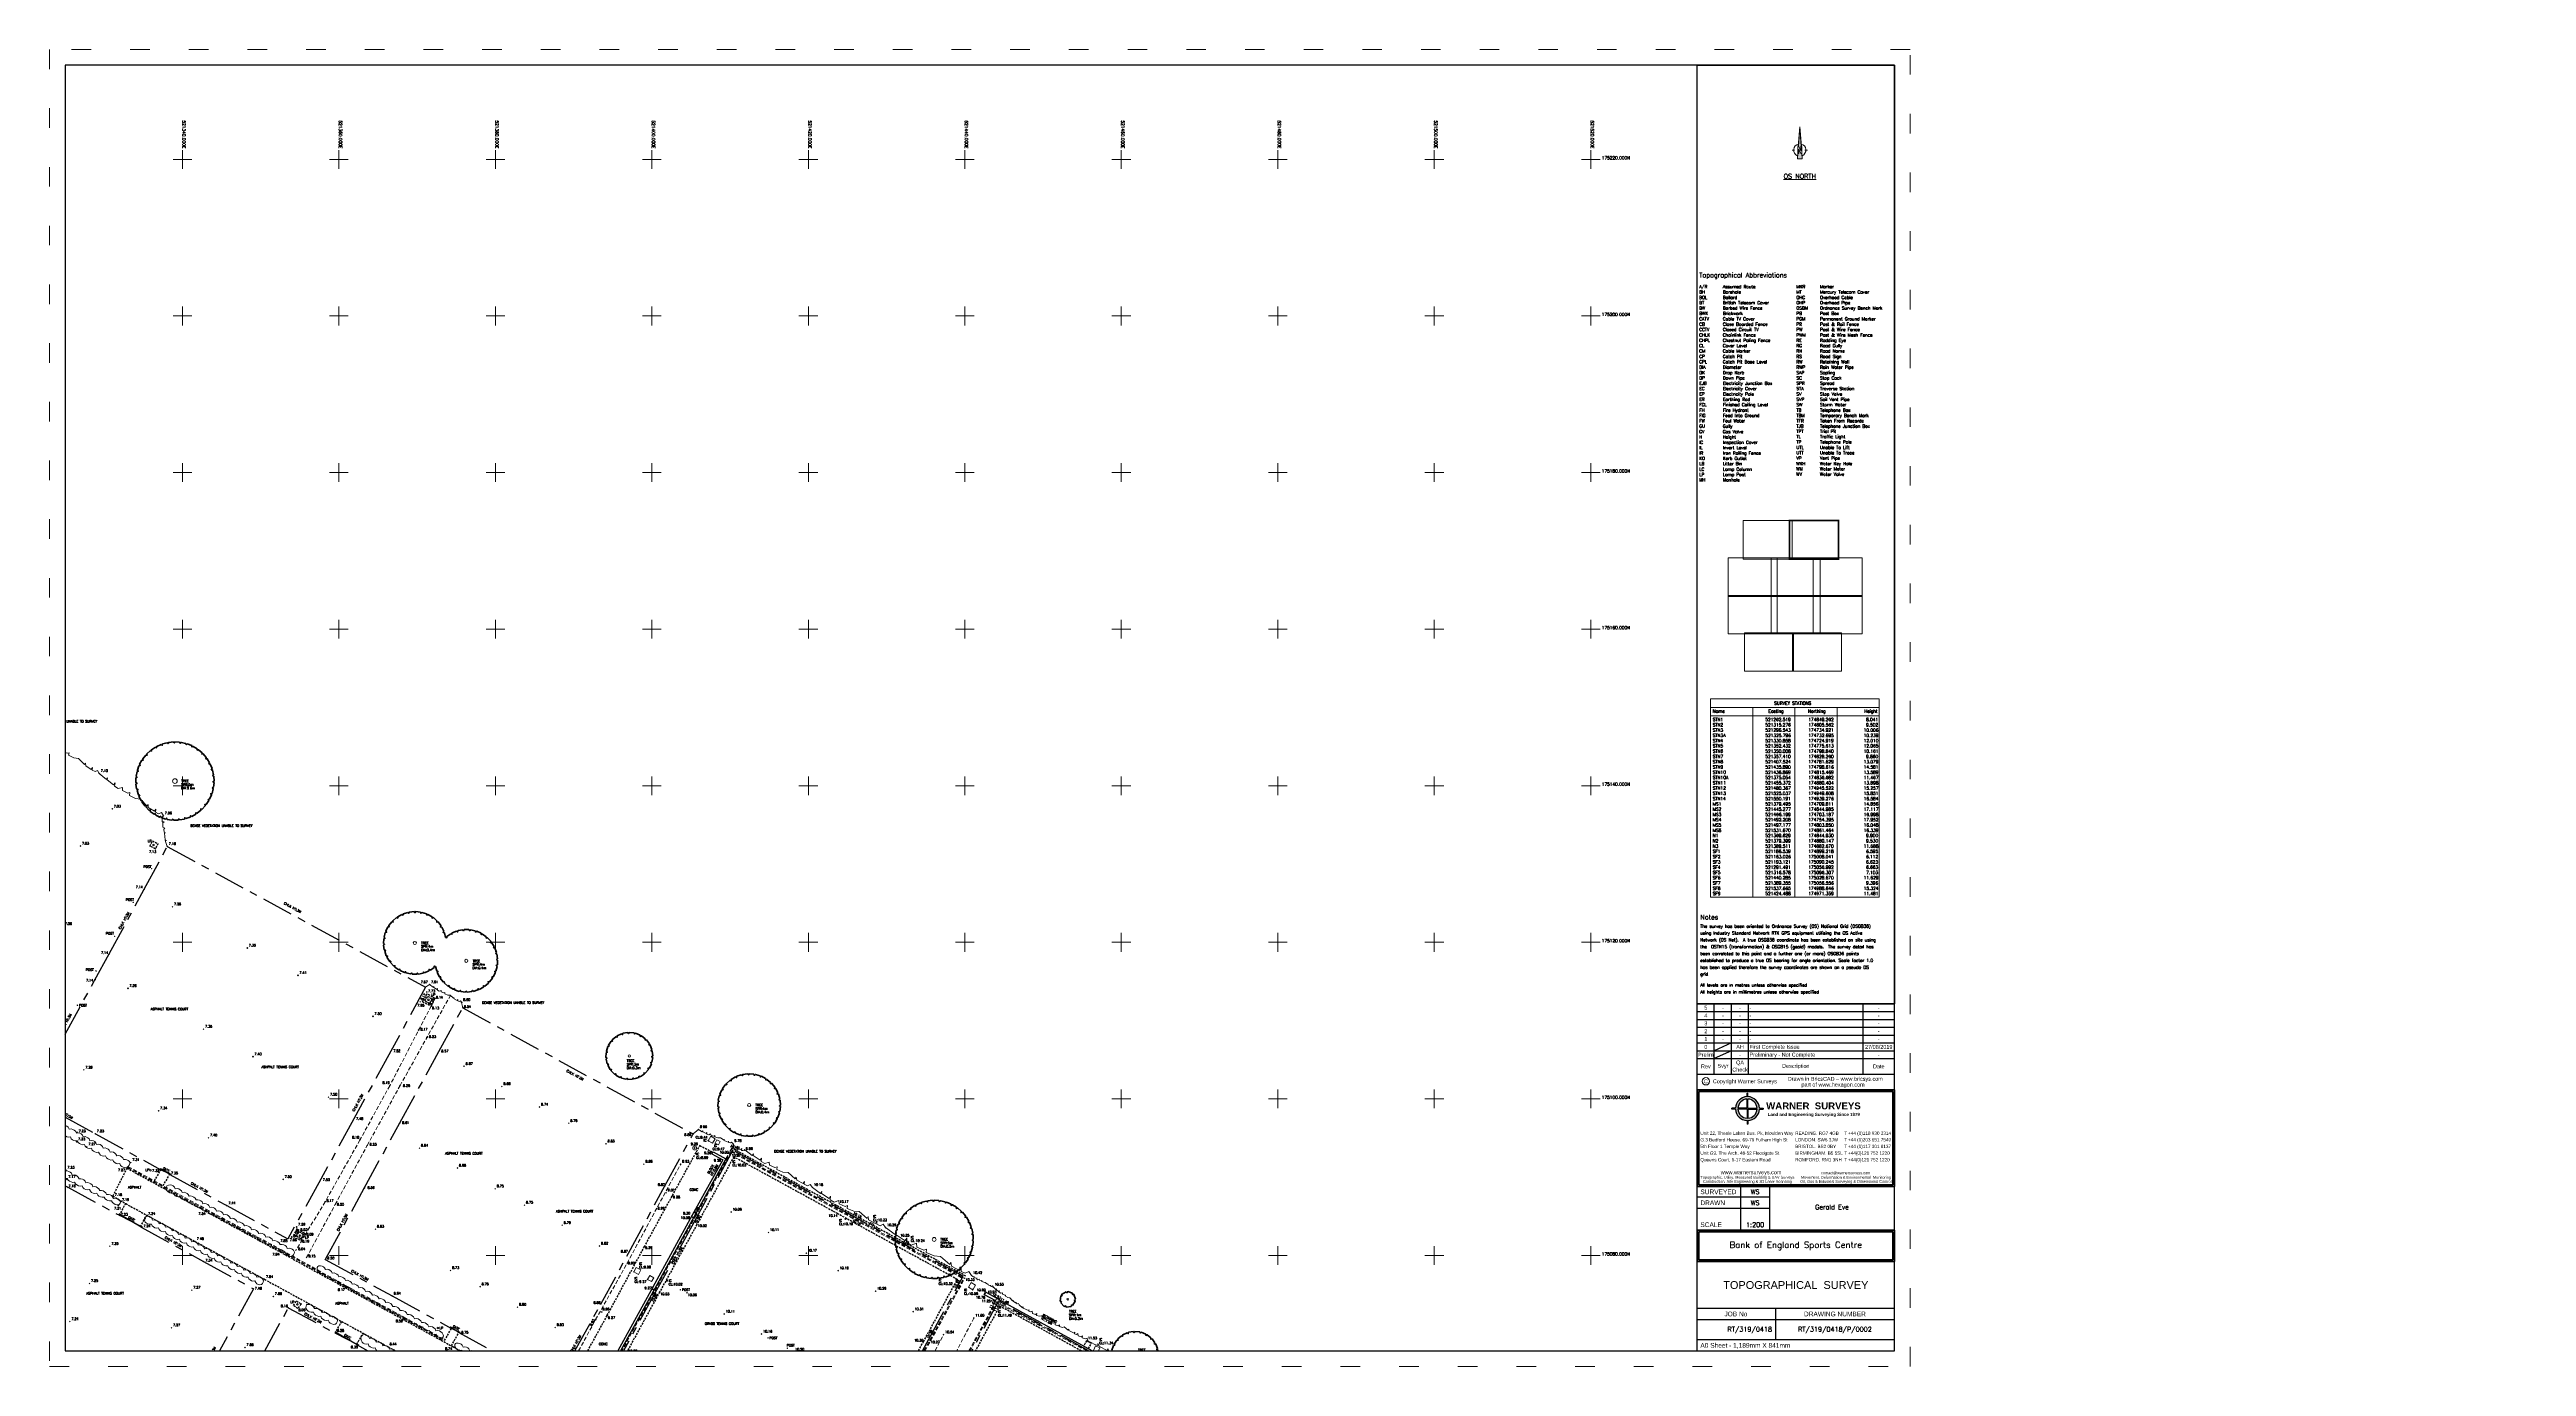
# Paper-space layout 'RT3190418P0002' of a CAD drawing. Extents: x -2 to 315, y -2 to 166.
# The model-space entities are those that its viewports show. They can reach past a viewport. Long polylines and large blocks are cut down to what shows.
import ezdxf
from ezdxf.enums import TextEntityAlignment as Align
from ezdxf.lldxf.tags import DXFTag

# ---------------------------------------------------------------- set-up
doc = ezdxf.new("R2010")
doc.units = 0
doc.header["$PDMODE"] = 3
doc.header["$PDSIZE"] = 0.05
for name, pattern in [('Centre', [7, 4, -1, 1, -1]), ('CUT', [10, 2.5, -5, 2.5]), ('DASHED', [0.75, 0.5, -0.25]), ('HIDDEN', [0.375, 0.25, -0.125])]:
    doc.linetypes.add(name, pattern=pattern)
doc.layers.get('0').update_dxf_attribs({"linetype": 'CONTINUOUS', "lineweight": 18})
for name, color, linetype, lineweight in [('I031G_SURVEY-GRID', 7, 'CONTINUOUS', 18), ('I031T_SURVEY-GRID-TXT', 7, 'CONTINUOUS', 13), ('I901G_TITLE-BOLD', 1, 'CONTINUOUS', 35), ('I901G_TITLE-BORDER', 7, 'CONTINUOUS', 25), ('I901G_TITLE-CUT', 1, 'CUT', 18), ('I901G_TITLE-NORTH', 1, 'CONTINUOUS', 18), ('I901G_TITLE-SHEET', 7, 'CONTINUOUS', 18), ('I901T_TITLE-NORTH-TXT', 1, 'CONTINUOUS', 18), ('I901T_TITLE-NOTES', 7, 'CONTINUOUS', 18), ('I901T_TITLE-TXT', 7, 'CONTINUOUS', 25), ('I910T_TXT-GEN-S', 7, 'CONTINUOUS', 13), ('I923G_SURVEY-POINT', 7, 'CONTINUOUS', 18), ('I923T_SURVEY-LEVEL', 7, 'CONTINUOUS', 13), ('I941G_TREE', 72, 'CONTINUOUS', 18), ('I941G_TREE-VEG', 6, 'CONTINUOUS', 35), ('I941T_TREE-TXT', 82, 'CONTINUOUS', 13), ('I960G_COVER', 1, 'CONTINUOUS', 18), ('I960T_COVER-TXT', 1, 'CONTINUOUS', 13), ('I963G_SW', 200, 'DASHED', 18), ('I976G_ST-FURN', 220, 'CONTINUOUS', 18), ('I976T_ST-FURN-TXT', 220, 'CONTINUOUS', 13), ('I991G_SLOPE', 21, 'DASHED', 18), ('I995G_VEGETATION', 102, 'CONTINUOUS', 18), ('Viewports', 7, 'CONTINUOUS', 18)]:
    doc.layers.add(name, color=color, linetype=linetype, lineweight=lineweight)
for name, color, linetype in [('I280G_BLDG-FRAME', 7, 'HIDDEN'), ('I940G_SURFACE', 200, 'HIDDEN'), ('I971G_FENCE', 5, 'Centre'), ('I972G_WALL', 10, 'CONTINUOUS'), ('I973G_GATE', 20, 'CONTINUOUS')]:
    doc.layers.add(name, color=color, linetype=linetype)
doc.layers.get('Viewports').off()
doc.layers.get('Viewports').freeze()
doc.styles.add('ARIAL', font='arial.ttf')
doc.styles.add('COMPLEX', font='complex.shx')
doc.styles.add('ddd', font='arialbd.ttf')
doc.styles.add('MONOTXT', font='simplex.shx')
doc.styles.get("Standard").update_dxf_attribs({"font": 'simplex.shx'})
tags = doc.linetypes.add('TV_B2', pattern='A,0.4,-0.091104,["TV(B2)",Standard,S=0.15,R=0,X=0,Y=-0.075],-0.812988,0.4', length=1.704092).pattern_tags.tags
tags[6] = DXFTag(74, 10)

# ---------------------------------------------------------------- blocks, each defined once
blk = doc.blocks.new('TOPO')
at = {"layer": 'I901T_TITLE-NOTES', "style": 'MONOTXT'}
for s, p in [('A/R', (1.045, 0.7266)), ('Assumed Route', (1.0601, 0.7266)), ('MKR', (1.1071, 0.7266)), ('Marker', (1.1222, 0.7266)), ('BH', (1.045, 0.7232)), ('BOL', (1.045, 0.7197)), ('BT', (1.045, 0.7163)), ('BW', (1.045, 0.7129)), ('Borehole', (1.0601, 0.7232)), ('Bollard', (1.0601, 0.7197)), ('British Telecom Cover', (1.0601, 0.7163)), ('Barbed Wire Fence', (1.0601, 0.7129)), ('OHC', (1.1071, 0.7197)), ('OHP', (1.1071, 0.7163)), ('OSBM', (1.1071, 0.7129)), ('MT', (1.1071, 0.7232)), ('Mercury Telecom Cover', (1.1222, 0.7232)), ('Overhead Cable', (1.1222, 0.7197)), ('Overhead Pipe', (1.1222, 0.7163)), ('Ordnance Survey Bench Mark', (1.1222, 0.7129)), ('BWK', (1.045, 0.7095)), ('CATV', (1.045, 0.706)), ('CB', (1.045, 0.7026)), ('CCTV', (1.045, 0.6992)), ('CHLK', (1.045, 0.6957)), ('Cable TV Cover', (1.0601, 0.706)), ('Close Boarded Fence', (1.0601, 0.7026)), ('Closed Circuit TV', (1.0601, 0.6992)), ('Chainlink Fence', (1.0601, 0.6957)), ('Brickwork', (1.0601, 0.7095)), ('PB', (1.1071, 0.7095)), ('PGM', (1.1071, 0.706)), ('PR', (1.1071, 0.7026)), ('PW', (1.1071, 0.6992)), ('PWM', (1.1071, 0.6957)), ('Post Box', (1.1222, 0.7095)), ('Permanent Ground Marker', (1.1222, 0.706)), ('Post & Rail Fence', (1.1222, 0.7026)), ('Post & Wire Fence', (1.1222, 0.6992)), ('Post & Wire Mesh Fence', (1.1222, 0.6957)), ('CHPL', (1.045, 0.6923)), ('CL', (1.045, 0.6889)), ('CM', (1.045, 0.6855)), ('CP', (1.045, 0.682)), ('Chestnut Paling Fence', (1.0601, 0.6923)), ('Cover Level', (1.0601, 0.6889)), ('Cable Marker', (1.0601, 0.6855)), ('Catch Pit', (1.0601, 0.682)), ('Catch Pit Base Level', (1.0601, 0.6786)), ('RE', (1.1071, 0.6923)), ('RG', (1.1071, 0.6889)), ('RN', (1.1071, 0.6855)), ('RS', (1.1071, 0.682)), ('Rodding Eye', (1.1222, 0.6923)), ('Road Gully', (1.1222, 0.6889)), ('Road Name', (1.1222, 0.6855)), ('Road Sign', (1.1222, 0.682)), ('Retaining Wall', (1.1222, 0.6786)), ('CPL', (1.045, 0.6786)), ('DIA', (1.045, 0.6752)), ('DK', (1.045, 0.6717)), ('DP', (1.045, 0.6683)), ('EJB', (1.045, 0.6649)), ('Diameter', (1.0601, 0.6752)), ('Drop Kerb', (1.0601, 0.6717)), ('Down Pipe', (1.0601, 0.6683)), ('Electricity Junction Box', (1.0601, 0.6649)), ('SAP', (1.1071, 0.6717)), ('SC', (1.1071, 0.6683)), ('SPR', (1.1071, 0.6649)), ('RW', (1.1071, 0.6786)), ('RWP', (1.1071, 0.6752)), ('Rain Water Pipe', (1.1222, 0.6752)), ('Sapling', (1.1222, 0.6717)), ('Stop Cock', (1.1222, 0.6683)), ('Spread', (1.1222, 0.6649)), ('EC', (1.045, 0.6615)), ('EP', (1.045, 0.658)), ('ER', (1.045, 0.6546)), ('FCL', (1.045, 0.6512)), ('FH', (1.045, 0.6477)), ('Electricity Cover', (1.0601, 0.6615)), ('Electricity Pole', (1.0601, 0.658)), ('Earthing Rod', (1.0601, 0.6546)), ('Finished Ceiling Level', (1.0601, 0.6512)), ('Fire Hydrant', (1.0601, 0.6477)), ('TB', (1.1071, 0.6477)), ('STA', (1.1071, 0.6615)), ('SV', (1.1071, 0.658)), ('SVP', (1.1071, 0.6546)), ('SW', (1.1071, 0.6512)), ('Traverse Station', (1.1222, 0.6615)), ('Telephone Box', (1.1222, 0.6477)), ('Stop Valve', (1.1222, 0.658)), ('Soil Vent Pipe', (1.1222, 0.6546)), ('Storm Water', (1.1222, 0.6512)), ('FIG', (1.045, 0.6443)), ('FW', (1.045, 0.6409)), ('GU', (1.045, 0.6375)), ('GV', (1.045, 0.634)), ('Gully', (1.0601, 0.6375)), ('Gas Valve', (1.0601, 0.634)), ('Feed Into Ground', (1.0601, 0.6443)), ('Foul Water', (1.0601, 0.6409)), ('TBM', (1.1071, 0.6443)), ('TFR', (1.1071, 0.6409)), ('TJB', (1.1071, 0.6375)), ('TPT', (1.1071, 0.6342)), ('Temporary Bench Mark', (1.1222, 0.6443)), ('Taken From Records', (1.1222, 0.6409)), ('Telephone Junction Box', (1.1222, 0.6375)), ('Trial Pit', (1.1222, 0.6342)), ('H', (1.045, 0.6306)), ('IC', (1.045, 0.6272)), ('IL', (1.045, 0.6237)), ('IR', (1.045, 0.6203)), ('KO', (1.045, 0.6169)), ('Height', (1.0601, 0.6306)), ('Inspection Cover', (1.0601, 0.6272)), ('Invert Level', (1.0601, 0.6237)), ('Iron Railing Fence', (1.0601, 0.6203)), ('Kerb Outlet', (1.0601, 0.6169)), ('TL', (1.1071, 0.6308)), ('TP', (1.1071, 0.6274)), ('VP', (1.1071, 0.6171)), ('UTL', (1.1071, 0.6239)), ('UTT', (1.1071, 0.6205)), ('Traffic Light', (1.1222, 0.6308)), ('Telephone Pole', (1.1222, 0.6274)), ('Vent Pipe', (1.1222, 0.6171)), ('Unable To Lift', (1.1222, 0.6239)), ('Unable To Trace', (1.1222, 0.6205)), ('LB', (1.045, 0.6135)), ('LC', (1.045, 0.61)), ('LP', (1.045, 0.6066)), ('MH', (1.045, 0.6032)), ('Litter Bin', (1.0601, 0.6135)), ('Lamp Column', (1.0601, 0.61)), ('Lamp Post', (1.0601, 0.6066)), ('Manhole', (1.0601, 0.6032)), ('WKH', (1.1071, 0.6136)), ('WM', (1.1071, 0.6102)), ('WV', (1.1071, 0.6068)), ('Water Key Hole', (1.1222, 0.6136)), ('Water Meter', (1.1222, 0.6102)), ('Water Valve', (1.1222, 0.6068))]:
    blk.add_text(s, height=0.002, dxfattribs=at).set_placement(p)
at = {"layer": 'I901T_TITLE-TXT', "style": 'COMPLEX'}
blk.add_text('Topographical Abbreviations', height=0.003, dxfattribs=at).set_placement((1.045, 0.7335))
blk = doc.blocks.new('logo1')
at = {"layer": 'I901T_TITLE-TXT', "color": 1}
for p, q in [((0.9187, 0.1747), (0.9187, 0.177)), ((0.9187, 0.177), (0.9192, 0.177)), ((0.9192, 0.1747), (0.9192, 0.177)), ((0.9113, 0.1674), (0.909, 0.1674)), ((0.909, 0.1668), (0.909, 0.1674)), ((0.9113, 0.1668), (0.909, 0.1668)), ((0.9187, 0.1674), (0.9128, 0.1674)), ((0.9187, 0.1668), (0.9128, 0.1668)), ((0.9187, 0.1674), (0.9187, 0.1732)), ((0.9187, 0.1668), (0.9187, 0.161)), ((0.9187, 0.1595), (0.9187, 0.1572)), ((0.9192, 0.1674), (0.9192, 0.1732)), ((0.9192, 0.1674), (0.9251, 0.1674)), ((0.9192, 0.1668), (0.9192, 0.161)), ((0.9192, 0.1668), (0.9251, 0.1668)), ((0.9192, 0.1595), (0.9192, 0.1572)), ((0.9266, 0.1674), (0.9289, 0.1674)), ((0.9266, 0.1668), (0.9289, 0.1668)), ((0.9289, 0.1674), (0.9289, 0.1668)), ((0.9192, 0.1572), (0.9187, 0.1572))]:
    blk.add_line(p, q, dxfattribs=at)
for radius, start, end in [(0.00764, 92.1041, 177.8959), (0.00764, 2.1041, 87.8959), (0.00764, 182.1041, 267.8959), (0.00613, 92.6242, 177.3758), (0.00613, 182.6242, 267.3758), (0.00613, 2.6242, 87.3758), (0.00613, 272.6242, 357.3758), (0.00764, 272.1041, 357.8959)]:
    blk.add_arc((0.9189, 0.1671), radius, start, end, dxfattribs=at)
blk = doc.blocks.new('NORTH')
at = {"layer": 'I901G_TITLE-NORTH'}
h = blk.add_hatch(color=256, dxfattribs=at)
h.paths.add_polyline_path([(-0.0009, 0.0022), (-0.0006, 0.0022), (0.0006, -0.0003), (0.0006, 0.0022), (0.0007, 0.0022), (0.0009, 0.0025), (0, 0.0143)])
h.paths.add_polyline_path([(-0.0015, -0.0056), (0.0015, -0.0056), (0.0012, -0.0022), (0.0006, -0.0022), (-0.0006, 0.0003), (-0.0006, -0.0022), (-0.0012, -0.0022)])
for p, q in [((-0.0049, 0), (-0.0033, 0)), ((-0.001, 0.0022), (0, 0.0149)), ((-0.0009, 0.0022), (0, 0.0143)), ((0, 0.0149), (0.001, 0.0022)), ((0, 0.0143), (0.0009, 0.0022)), ((0.0033, 0), (0.0049, 0)), ((-0.0015, -0.0057), (-0.0013, -0.0022)), ((-0.0015, -0.0056), (-0.0012, -0.0022)), ((-0.0015, -0.0056), (0.0015, -0.0056)), ((-0.0015, -0.0057), (0.0016, -0.0057)), ((0.0012, -0.0022), (0.0015, -0.0056)), ((0.0013, -0.0022), (0.0016, -0.0057))]:
    blk.add_line(p, q, dxfattribs=at)
for start, end in [(102.2743, 249.1198), (290.8802, 77.7257)]:
    blk.add_arc((0, 0), 0.00392, start, end, dxfattribs=at)
at = {"layer": 'I901T_TITLE-NORTH-TXT'}
for p, q in [((-0.0013, 0.0022), (-0.0006, 0.0022)), ((-0.0013, 0.0022), (-0.0013, -0.0022)), ((-0.0009, 0.0022), (-0.0006, 0.0022)), ((-0.0006, 0.0022), (0.0006, -0.0005)), ((-0.0006, 0.0022), (0.0006, -0.0003)), ((-0.0006, 0.0005), (-0.0006, -0.0022)), ((-0.0006, 0.0005), (0.0006, -0.0022)), ((-0.0006, 0.0003), (-0.0006, -0.0022)), ((-0.0006, 0.0003), (0.0006, -0.0022)), ((0.0006, 0.0022), (0.0006, -0.0005)), ((0.0006, 0.0022), (0.0013, 0.0022)), ((0.0006, 0.0022), (0.0006, -0.0003)), ((0.0006, 0.0022), (0.0009, 0.0022)), ((0.0007, 0.0022), (0.0009, 0.0025)), ((0.0007, 0.0022), (0.0009, 0.0024)), ((0.0008, 0.0022), (0.0009, 0.0023)), ((0.0013, 0.0022), (0.0013, -0.0022)), ((-0.0013, -0.0022), (-0.0006, -0.0022)), ((-0.0012, -0.0022), (-0.0006, -0.0022)), ((0.0006, -0.0022), (0.0013, -0.0022)), ((0.0006, -0.0022), (0.0012, -0.0022))]:
    blk.add_line(p, q, dxfattribs=at)
blk = doc.blocks.new('HEL Vegitation')
at = {"color": 0, "linetype": 'ByBlock'}
blk.add_polyline3d([(0, 0, 0), (0.092, -0.011, 0), (0.093, 0.01, 0), (0.1, -0.008, 0), (0.182, -0.015, 0), (0.184, 0.011, 0), (0.197, -0.02, 0), (0.239, -0.021, 0), (0.268, 0.013, 0), (0.287, -0.013, 0), (0.346, -0.006, 0), (0.36, 0.011, 0), (0.371, -0.014, 0), (0.436, -0.006, 0), (0.483, 0.015, 0), (0.575, -0.005, 0), (0.575, 0.015, 0), (0.593, -0.009, 0), (0.665, -0.008, 0), (0.666, 0.017, 0), (0.679, -0.008, 0), (0.714, -0.005, 0), (0.731, 0.02, 0), (0.765, 0.004, 0)], dxfattribs=at)
blk = doc.blocks.new('HER Vegitation')
at = {"color": 0, "linetype": 'ByBlock'}
blk.add_polyline3d([(0, 0, 0), (0.005, 0.0072, 0), (0.0165, 0.0097, 0), (0.0206, 0.0053, 0), (0.0225, 0.0112, 0), (0.0359, 0.0137, 0), (0.0437, 0.0047, 0), (0.044, 0.0119, 0), (0.0525, 0.014, 0), (0.0581, 0.0087, 0), (0.0587, 0.0131, 0), (0.0737, 0.0159, 0), (0.0762, 0.0112, 0), (0.0759, 0.0159, 0), (0.0906, 0.0128, 0), (0.094, 0.0197, 0), (0.1084, 0.0228, 0), (0.1159, 0.0175, 0), (0.1181, 0.0209, 0), (0.1293, 0.0237, 0), (0.134, 0.0206, 0), (0.1337, 0.0247, 0), (0.1518, 0.0287, 0), (0.1584, 0.0259, 0), (0.1559, 0.029, 0), (0.1618, 0.0315, 0), (0.1797, 0.035, 0), (0.1837, 0.0319, 0)], dxfattribs=at)

msp = doc.modelspace()

# ---------------------------------------------------------------- linework, layer by layer
at = {"layer": 'I031G_SURVEY-GRID'}
for p, q in [((521340, 175221.2), (521340, 175218.8)), ((521360, 175221.2), (521360, 175218.8)), ((521380, 175221.2), (521380, 175218.8)), ((521400, 175221.2), (521400, 175218.8)), ((521420, 175221.2), (521420, 175218.8)), ((521440, 175221.2), (521440, 175218.8)), ((521460, 175221.2), (521460, 175218.8)), ((521480, 175221.2), (521480, 175218.8)), ((521500, 175221.2), (521500, 175218.8)), ((521520, 175221.2), (521520, 175218.8)), ((521338.8, 175220), (521341.2, 175220)), ((521358.8, 175220), (521361.2, 175220)), ((521378.8, 175220), (521381.2, 175220)), ((521398.8, 175220), (521401.2, 175220)), ((521418.8, 175220), (521421.2, 175220)), ((521438.8, 175220), (521441.2, 175220)), ((521458.8, 175220), (521461.2, 175220)), ((521478.8, 175220), (521481.2, 175220)), ((521498.8, 175220), (521501.2, 175220)), ((521518.8, 175220), (521521.2, 175220)), ((521338.8, 175200), (521341.2, 175200)), ((521340, 175201.2), (521340, 175198.8)), ((521358.8, 175200), (521361.2, 175200)), ((521360, 175201.2), (521360, 175198.8)), ((521378.8, 175200), (521381.2, 175200)), ((521380, 175201.2), (521380, 175198.8)), ((521398.8, 175200), (521401.2, 175200)), ((521400, 175201.2), (521400, 175198.8)), ((521418.8, 175200), (521421.2, 175200)), ((521420, 175201.2), (521420, 175198.8)), ((521438.8, 175200), (521441.2, 175200)), ((521440, 175201.2), (521440, 175198.8)), ((521458.8, 175200), (521461.2, 175200)), ((521460, 175201.2), (521460, 175198.8)), ((521478.8, 175200), (521481.2, 175200)), ((521480, 175201.2), (521480, 175198.8)), ((521498.8, 175200), (521501.2, 175200)), ((521500, 175201.2), (521500, 175198.8)), ((521518.8, 175200), (521521.2, 175200)), ((521520, 175201.2), (521520, 175198.8)), ((521338.8, 175180), (521341.2, 175180)), ((521340, 175181.2), (521340, 175178.8)), ((521358.8, 175180), (521361.2, 175180)), ((521360, 175181.2), (521360, 175178.8)), ((521378.8, 175180), (521381.2, 175180)), ((521380, 175181.2), (521380, 175178.8)), ((521398.8, 175180), (521401.2, 175180)), ((521400, 175181.2), (521400, 175178.8)), ((521418.8, 175180), (521421.2, 175180)), ((521420, 175181.2), (521420, 175178.8)), ((521438.8, 175180), (521441.2, 175180)), ((521440, 175181.2), (521440, 175178.8)), ((521458.8, 175180), (521461.2, 175180)), ((521460, 175181.2), (521460, 175178.8)), ((521478.8, 175180), (521481.2, 175180)), ((521480, 175181.2), (521480, 175178.8)), ((521498.8, 175180), (521501.2, 175180)), ((521500, 175181.2), (521500, 175178.8)), ((521518.8, 175180), (521521.2, 175180)), ((521520, 175181.2), (521520, 175178.8)), ((521340, 175161.2), (521340, 175158.8)), ((521360, 175161.2), (521360, 175158.8)), ((521380, 175161.2), (521380, 175158.8)), ((521400, 175161.2), (521400, 175158.8)), ((521420, 175161.2), (521420, 175158.8)), ((521440, 175161.2), (521440, 175158.8)), ((521460, 175161.2), (521460, 175158.8)), ((521480, 175161.2), (521480, 175158.8)), ((521500, 175161.2), (521500, 175158.8)), ((521520, 175161.2), (521520, 175158.8)), ((521338.8, 175160), (521341.2, 175160)), ((521358.8, 175160), (521361.2, 175160)), ((521378.8, 175160), (521381.2, 175160)), ((521398.8, 175160), (521401.2, 175160)), ((521418.8, 175160), (521421.2, 175160)), ((521438.8, 175160), (521441.2, 175160)), ((521458.8, 175160), (521461.2, 175160)), ((521478.8, 175160), (521481.2, 175160)), ((521498.8, 175160), (521501.2, 175160)), ((521518.8, 175160), (521521.2, 175160)), ((521338.8, 175140), (521341.2, 175140)), ((521340, 175141.2), (521340, 175138.8)), ((521358.8, 175140), (521361.2, 175140)), ((521360, 175141.2), (521360, 175138.8)), ((521378.8, 175140), (521381.2, 175140)), ((521380, 175141.2), (521380, 175138.8)), ((521398.8, 175140), (521401.2, 175140)), ((521400, 175141.2), (521400, 175138.8)), ((521418.8, 175140), (521421.2, 175140)), ((521420, 175141.2), (521420, 175138.8)), ((521438.8, 175140), (521441.2, 175140)), ((521440, 175141.2), (521440, 175138.8)), ((521458.8, 175140), (521461.2, 175140)), ((521460, 175141.2), (521460, 175138.8)), ((521478.8, 175140), (521481.2, 175140)), ((521480, 175141.2), (521480, 175138.8)), ((521498.8, 175140), (521501.2, 175140)), ((521500, 175141.2), (521500, 175138.8)), ((521518.8, 175140), (521521.2, 175140)), ((521520, 175141.2), (521520, 175138.8)), ((521338.8, 175120), (521341.2, 175120)), ((521340, 175121.2), (521340, 175118.8)), ((521358.8, 175120), (521361.2, 175120)), ((521360, 175121.2), (521360, 175118.8)), ((521378.8, 175120), (521381.2, 175120)), ((521380, 175121.2), (521380, 175118.8)), ((521398.8, 175120), (521401.2, 175120)), ((521400, 175121.2), (521400, 175118.8)), ((521418.8, 175120), (521421.2, 175120)), ((521420, 175121.2), (521420, 175118.8)), ((521438.8, 175120), (521441.2, 175120)), ((521440, 175121.2), (521440, 175118.8)), ((521458.8, 175120), (521461.2, 175120)), ((521460, 175121.2), (521460, 175118.8)), ((521478.8, 175120), (521481.2, 175120)), ((521480, 175121.2), (521480, 175118.8)), ((521498.8, 175120), (521501.2, 175120)), ((521500, 175121.2), (521500, 175118.8)), ((521518.8, 175120), (521521.2, 175120)), ((521520, 175121.2), (521520, 175118.8)), ((521340, 175101.2), (521340, 175098.8)), ((521360, 175101.2), (521360, 175098.8)), ((521380, 175101.2), (521380, 175098.8)), ((521400, 175101.2), (521400, 175098.8)), ((521420, 175101.2), (521420, 175098.8)), ((521440, 175101.2), (521440, 175098.8)), ((521460, 175101.2), (521460, 175098.8)), ((521480, 175101.2), (521480, 175098.8)), ((521500, 175101.2), (521500, 175098.8)), ((521520, 175101.2), (521520, 175098.8)), ((521338.8, 175100), (521341.2, 175100)), ((521358.8, 175100), (521361.2, 175100)), ((521378.8, 175100), (521381.2, 175100)), ((521398.8, 175100), (521401.2, 175100)), ((521418.8, 175100), (521421.2, 175100)), ((521438.8, 175100), (521441.2, 175100)), ((521458.8, 175100), (521461.2, 175100)), ((521478.8, 175100), (521481.2, 175100)), ((521498.8, 175100), (521501.2, 175100)), ((521518.8, 175100), (521521.2, 175100)), ((521340, 175081.2), (521340, 175078.8)), ((521360, 175081.2), (521360, 175078.8)), ((521380, 175081.2), (521380, 175078.8)), ((521400, 175081.2), (521400, 175078.8)), ((521420, 175081.2), (521420, 175078.8)), ((521440, 175081.2), (521440, 175078.8)), ((521460, 175081.2), (521460, 175078.8)), ((521480, 175081.2), (521480, 175078.8)), ((521500, 175081.2), (521500, 175078.8)), ((521520, 175081.2), (521520, 175078.8)), ((521338.8, 175080), (521341.2, 175080)), ((521358.8, 175080), (521361.2, 175080)), ((521378.8, 175080), (521381.2, 175080)), ((521398.8, 175080), (521401.2, 175080)), ((521418.8, 175080), (521421.2, 175080)), ((521438.8, 175080), (521441.2, 175080)), ((521458.8, 175080), (521461.2, 175080)), ((521478.8, 175080), (521481.2, 175080)), ((521498.8, 175080), (521501.2, 175080)), ((521518.8, 175080), (521521.2, 175080))]:
    msp.add_line(p, q, dxfattribs=at)
at = {"layer": 'I280G_BLDG-FRAME'}
for points in [[(521336.53, 175131.94, 7.13), (521335.84, 175132.3, 7.15), (521336.18, 175132.96, 7.16), (521336.87, 175132.6, 7.14)], [(521371.91, 175112.78, 8.28), (521371.54, 175112.17, 8.29), (521370.98, 175112.51, 8.28), (521371.34, 175113.12, 8.28)], [(521355.47, 175082.72, 8.19), (521355.15, 175082.13, 8.19), (521354.57, 175082.44, 8.19), (521354.89, 175083.04, 8.19)], [(521354.18, 175073.63, 8.06), (521354.59, 175074.2, 8.05), (521355.15, 175073.8, 8.05), (521354.75, 175073.23, 8.05)], [(521456.17, 175068.76, 11.55), (521455.54, 175069.11, 11.53), (521455.17, 175068.45, 11.52), (521455.8, 175068.1, 11.54)]]:
    msp.add_polyline3d(points, close=True, dxfattribs=at)
at = {"layer": 'I923G_SURVEY-POINT'}
for p in [(521329.37, 175141.57, 7.1), (521331.03, 175137.04, 7.03), (521337.55, 175136.15, 7.26), (521326.96, 175132.31, 7.03), (521336.53, 175131.94, 7.13), (521338.06, 175132.24, 7.18), (521335.11, 175126.77, 7.14), (521338.72, 175124.54, 7.26), (521324.77, 175122.03, 7.06), (521348.29, 175119.28, 7.35), (521330.62, 175118.51, 7.14), (521328.82, 175115.23, 7.14), (521333.04, 175114.12, 7.26), (521354.77, 175115.78, 7.41), (521371.07, 175114.26, 7.67), (521371.22, 175113.65, 7.73), (521371.59, 175114.6, 7.91), (521372.27, 175112.83, 8.14), (521364.36, 175110.54, 7.5), (521370.37, 175112.39, 7.65), (521370.69, 175112.44, 8.17), (521371.54, 175112.17, 8.29), (521371.82, 175111.87, 8.13), (521375.68, 175112.33, 8.5), (521375.83, 175111.65, 8.54), (521324.26, 175106.88, 7.14), (521342.69, 175108.9, 7.36), (521370.19, 175108.8, 8.17), (521371.26, 175107.87, 8.23), (521327.39, 175103.7, 7.28), (521349.02, 175105.39, 7.4), (521366.63, 175106.11, 7.52), (521372.76, 175106.06, 8.57), (521375.99, 175104.17, 8.67), (521358.67, 175100.23, 7.5), (521366.5, 175101.69, 8.19), (521367.81, 175101.7, 8.26), (521380.83, 175101.58, 8.68), (521336.96, 175098.48, 7.34), (521361.9, 175097.46, 7.48), (521385.63, 175098.96, 8.74), (521326.48, 175094.53, 7.23), (521326.52, 175095.76, 7.23), (521327.78, 175093.88, 7.27), (521328.87, 175095.55, 7.23), (521343.33, 175095.02, 7.4), (521362.69, 175094.76, 8.18), (521363.62, 175094.06, 8.23), (521367.79, 175096.93, 8.61), (521389.37, 175096.89, 8.76), (521394.14, 175094.26, 8.83), (521405.28, 175095.52, 8.89), (521405.94, 175096.09, 8.96), (521406.14, 175094.05, 9.28), (521407.21, 175094.66, 9.44), (521408.09, 175094.35, 9.47), (521410.34, 175094.31, 9.78), (521325.11, 175090.9, 7.23), (521332.97, 175091.08, 7.27), (521333.39, 175091.89, 7.31), (521337.23, 175090.94, 7.32), (521370.29, 175093.72, 8.64), (521375.14, 175091.18, 8.68), (521398.98, 175091.66, 8.86), (521403.68, 175091.67, 8.93), (521405.47, 175093.73, 8.99), (521407.75, 175093.2, 9.28), (521409.05, 175092.23, 9.29), (521410.06, 175093.43, 10), (521410.29, 175093.15, 10.01), (521410.35, 175093.45, 10.02), (521410.52, 175092.44, 10.03), (521411.86, 175093.48, 9.96), (521325.21, 175089.72, 7.17), (521325.34, 175088.71, 7.18), (521331.1, 175087.62, 7.18), (521338.37, 175090.35, 7.35), (521352.86, 175089.73, 7.5), (521357.69, 175089.74, 7.5), (521363.24, 175088.62, 8.56), (521379.97, 175088.52, 8.75), (521401.64, 175088.88, 8.87), (521401.83, 175088, 9.01), (521402.63, 175087.67, 9.28), (521420.52, 175088.68, 10.18), (521331.8, 175086.38, 7.21), (521331.94, 175085.13, 7.23), (521332.12, 175086.91, 7.19), (521335.46, 175085.15, 7.24), (521342.9, 175085.68, 7.54), (521345.67, 175086.37, 7.44), (521358.24, 175086.87, 8.17), (521359.52, 175086.51, 8.2), (521383.71, 175086.44, 8.75), (521400.75, 175086.27, 8.99), (521405.14, 175085.13, 9.3), (521405.18, 175084.9, 10.08), (521405.56, 175085.21, 9.98), (521410.12, 175085.56, 10.06), (521423.56, 175086.4, 10.17), (521423.78, 175085.31, 10.14), (521424.74, 175084.69, 10.19), (521425.68, 175084.73, 10.16), (521426.42, 175084.62, 10.19), (521330.73, 175081.18, 7.25), (521334.73, 175083.62, 7.24), (521341.62, 175081.79, 7.48), (521353.46, 175082.14, 7.65), (521353.96, 175082.36, 7.66), (521354.6, 175083.64, 7.59), (521354.61, 175083.39, 8.05), (521355.15, 175082.13, 8.19), (521355.58, 175082.84, 8.03), (521355.71, 175082.7, 8.09), (521364.66, 175083.37, 8.63), (521388.53, 175083.86, 8.79), (521393.3, 175081.21, 8.82), (521405.36, 175084.22, 10), (521405.75, 175083.96, 10.02), (521414.91, 175082.94, 10.11), (521428.31, 175084.01, 10.22), (521429.87, 175083.56, 10.26), (521432.12, 175081.73, 10.25), (521432.41, 175081.99, 10.24), (521342.67, 175079.24, 7.34), (521352.52, 175080.44, 7.94), (521354.5, 175080.67, 8.04), (521355.86, 175079.74, 8.15), (521358.26, 175079.49, 8.5), (521374.27, 175078.09, 8.73), (521396.83, 175079.01, 8.9), (521397.01, 175080.3, 8.87), (521399.04, 175081.12, 9.29), (521419.74, 175080.29, 10.17), (521423.8, 175078.06, 10.19), (521328.11, 175076.43, 7.25), (521341.19, 175075.58, 7.27), (521349.07, 175075.74, 7.48), (521350.48, 175076.96, 7.84), (521360.81, 175075.89, 8.17), (521366.8, 175074.83, 8.64), (521378.04, 175076.02, 8.75), (521397.68, 175077.9, 9.28), (521399.45, 175076.95, 9.27), (521400.1, 175075.94, 9.27), (521400.14, 175075.68, 10.08), (521400.17, 175075.41, 9.99), (521400.39, 175075.2, 10), (521400.99, 175075.34, 10.03), (521401.94, 175076.78, 10.02), (521404.48, 175075.23, 10.06), (521428.6, 175075.45, 10.26), (521438.92, 175076.9, 10.32), (521439.04, 175076.94, 10.35), (521440.01, 175077.1, 10.33), (521440.85, 175077.45, 10.42), (521441, 175075.63, 10.56), (521442.46, 175075.03, 10.78), (521442.6, 175075.17, 10.93), (521442.61, 175075.37, 10.6), (521443.61, 175075.98, 10.53), (521351.62, 175074.77, 7.89), (521353.53, 175073.32, 8.16), (521355.16, 175073.81, 8.05), (521368.14, 175071.88, 8.59), (521382.83, 175073.4, 8.8), (521392.81, 175071.81, 8.93), (521393.46, 175073.78, 8.86), (521393.6, 175072.78, 8.96), (521394.3, 175072.36, 9.27), (521409.25, 175072.52, 10.11), (521433.38, 175072.82, 10.31), (521441.15, 175072.01, 11), (521443.43, 175074.2, 11.25), (521444.01, 175074.39, 11.47), (521444.21, 175073.91, 11.47), (521444.34, 175074.38, 10.53), (521444.38, 175074.33, 11.48), (521444.51, 175073.33, 11.49), (521325.61, 175071.56, 7.24), (521338.6, 175070.77, 7.27), (521359.55, 175070.07, 8.28), (521362.34, 175068.57, 8.3), (521375.32, 175070.17, 8.75), (521387.64, 175070.8, 8.83), (521414.02, 175069.97, 10.16), (521434.71, 175068.99, 10.3), (521435.41, 175069.32, 10.28), (521435.63, 175069.13, 10.27), (521437.28, 175069.88, 10.54), (521455.54, 175069.11, 11.53), (521344.5, 175067.39, 7.4), (521348, 175068.24, 7.86), (521366.28, 175068.34, 8.44), (521374.65, 175068.31, 8.74), (521395.2, 175066.99, 9.27), (521396.75, 175067.6, 10.02), (521418.1, 175067.67, 10.2), (521444.29, 175066.83, 11.53), (521456.23, 175067.59, 11.57), (521456.43, 175067.87, 11.34), (521456.47, 175066.94, 11.57), (521457.09, 175067.02, 11.58)]:
    msp.add_point(p, dxfattribs=at)
at = {"layer": 'I940G_SURFACE'}
msp.add_line((521410.22, 175093.71, 10.02), (521410.06, 175093.43, 10), dxfattribs=at)
for points in [[(521371.23, 175113.42, 8.14), (521370.69, 175112.44, 8.17), (521371.82, 175111.87, 8.13), (521372.27, 175112.83, 8.14)], [(521354.61, 175083.39, 8.05), (521354.1, 175082.43, 8.05), (521355.17, 175081.95, 8.06), (521355.58, 175082.84, 8.03)]]:
    msp.add_polyline3d(points, close=True, dxfattribs=at)
for points in [[(521388.03, 175060.91, 9.27), (521389.56, 175063.68, 9.27), (521389.89, 175063.5, 9.27), (521390.75, 175065, 9.26), (521390.38, 175065.23, 9.26), (521394.3, 175072.36, 9.27), (521399.04, 175081.12, 9.29), (521402.63, 175087.67, 9.28), (521406.14, 175094.05, 9.28), (521407.75, 175093.2, 9.28)], [(521332.9, 175091.15, 7.27), (521331.1, 175087.62, 7.18), (521332.75, 175086.62, 7.21), (521341.62, 175081.79, 7.48), (521350.48, 175076.96, 7.84), (521366.28, 175068.34, 8.44), (521373.63, 175064.24, 8.7), (521382.5, 175059.41, 9.1), (521387.77, 175056.53, 9.27)], [(521332.9, 175091.15, 7.26), (521342.9, 175085.68, 7.54), (521352.52, 175080.44, 7.94), (521360.81, 175075.89, 8.17), (521368.14, 175071.88, 8.59), (521374.65, 175068.31, 8.74), (521381.41, 175064.64, 9.02), (521389.67, 175060.05, 9.31)], [(521336.42, 175089.52, 7.32), (521337.22, 175090.92, 7.34)], [(521393, 175060.73, 10.01), (521401.43, 175056.1, 10.09), (521409.26, 175051.8, 10.17), (521421.62, 175045.05, 10.29), (521426.39, 175053.79, 10.3), (521430.79, 175061.85, 10.28), (521434.71, 175068.99, 10.3), (521439.04, 175076.94, 10.35), (521423.78, 175085.31, 10.14), (521410.46, 175092.6, 10.02), (521405.75, 175083.96, 10.02), (521400.99, 175075.34, 10.03), (521396.75, 175067.6, 10.02), (521393, 175060.73, 10.01)], [(521440.11, 175077.38, 10.35), (521432.12, 175081.73, 10.25), (521423.56, 175086.4, 10.17), (521410.22, 175093.71, 10.02)], [(521338.36, 175090.42, 7.33), (521337.51, 175088.92, 7.31)], [(521332.74, 175086.65, 7.21), (521331.9, 175085.16, 7.23)], [(521334.63, 175083.67, 7.23), (521335.46, 175085.15, 7.24)], [(521444.46, 175073.54, 11.49), (521434.86, 175055.91, 11.47), (521430.14, 175047.29, 11.47), (521427.24, 175042.01, 11.48), (521436.12, 175037.14, 11.56), (521443.53, 175033.09, 11.63), (521451.25, 175028.89, 11.71), (521455.85, 175026.38, 11.77), (521459.93, 175033.83, 11.75), (521464.85, 175042.78, 11.75), (521473.04, 175057.85, 11.77)], [(521473.06, 175057.84, 11.74), (521465.08, 175062.22, 11.66), (521444.46, 175073.54, 11.45)], [(521360.32, 175071.58, 8.16), (521359.51, 175070.14, 8.28)], [(521362.3, 175068.66, 8.31), (521363.03, 175070.05, 8.28)], [(521374.33, 175070.66, 8.75), (521373.39, 175069, 8.72)], [(521374.38, 175068.46, 8.74), (521375.33, 175070.19, 8.74)]]:
    msp.add_polyline3d(points, dxfattribs=at)
at = {"layer": 'I941G_TREE'}
for centre, radius in [((521339.04, 175140.6), 0.3), ((521369.7, 175119.92), 0.2), ((521376.28, 175117.63), 0.2), ((521397.11, 175105.49), 0.15), ((521412.43, 175099.21), 0.2), ((521436.08, 175082.05), 0.25), ((521453.15, 175074.4), 0.1), ((521461.74, 175067.3), 0.15)]:
    msp.add_circle(centre, radius, dxfattribs=at)
at = {"layer": 'I941G_TREE-VEG'}
for points in [[(521336.54, 175144.93), (521336.04, 175144.6), (521336.04, 175144.43), (521335.88, 175144.48)], [(521337.27, 175145.28), (521336.72, 175145.03), (521336.7, 175144.86), (521336.54, 175144.93)], [(521338.04, 175145.5), (521337.46, 175145.35), (521337.41, 175145.18), (521337.27, 175145.28)], [(521338.84, 175145.6), (521338.24, 175145.54), (521338.16, 175145.38), (521338.04, 175145.5)], [(521339.64, 175145.57), (521339.04, 175145.6), (521338.94, 175145.46), (521338.84, 175145.6)], [(521340.43, 175145.41), (521339.84, 175145.54), (521339.72, 175145.42), (521339.64, 175145.57)], [(521341.18, 175145.12), (521340.62, 175145.35), (521340.49, 175145.24), (521340.43, 175145.41)], [(521341.88, 175144.72), (521341.36, 175145.03), (521341.21, 175144.95), (521341.18, 175145.12)], [(521342.5, 175144.21), (521342.04, 175144.6), (521341.88, 175144.55), (521341.88, 175144.72)], [(521334.19, 175141.8), (521334.08, 175141.21), (521334.2, 175141.09), (521334.06, 175141.01)], [(521334.44, 175142.56), (521334.24, 175141.99), (521334.35, 175141.86), (521334.19, 175141.8)], [(521334.81, 175143.28), (521334.52, 175142.75), (521334.61, 175142.6), (521334.44, 175142.56)], [(521335.3, 175143.92), (521334.93, 175143.44), (521334.99, 175143.28), (521334.81, 175143.28)], [(521335.88, 175144.48), (521335.43, 175144.07), (521335.47, 175143.9), (521335.3, 175143.92)], [(521343.04, 175143.61), (521342.65, 175144.07), (521342.48, 175144.04), (521342.5, 175144.21)], [(521343.47, 175142.93), (521343.16, 175143.44), (521342.98, 175143.44), (521343.04, 175143.61)], [(521343.78, 175142.19), (521343.56, 175142.75), (521343.39, 175142.78), (521343.47, 175142.93)], [(521343.98, 175141.41), (521343.84, 175141.99), (521343.68, 175142.05), (521343.78, 175142.19)], [(521344.04, 175140.6), (521344, 175141.21), (521343.85, 175141.29), (521343.98, 175141.41)], [(521334.06, 175141.01), (521334.04, 175140.4), (521334.19, 175140.31), (521334.06, 175140.2)], [(521334.06, 175140.2), (521334.14, 175139.6), (521334.3, 175139.54), (521334.19, 175139.41)], [(521334.19, 175139.41), (521334.37, 175138.83), (521334.53, 175138.79), (521334.44, 175138.64)], [(521334.44, 175138.64), (521334.71, 175138.1), (521334.88, 175138.09), (521334.81, 175137.93)], [(521343.04, 175137.6), (521343.37, 175138.1), (521343.3, 175138.26), (521343.47, 175138.28)], [(521343.47, 175138.28), (521343.72, 175138.83), (521343.62, 175138.97), (521343.78, 175139.02)], [(521343.78, 175139.02), (521343.94, 175139.6), (521343.82, 175139.73), (521343.98, 175139.8)], [(521343.98, 175139.8), (521344.04, 175140.4), (521343.9, 175140.51), (521344.04, 175140.6)], [(521334.81, 175137.93), (521335.17, 175137.44), (521335.34, 175137.45), (521335.3, 175137.29)], [(521335.3, 175137.29), (521335.72, 175136.86), (521335.89, 175136.9), (521335.88, 175136.73)], [(521335.88, 175136.73), (521336.37, 175136.38), (521336.53, 175136.44), (521336.54, 175136.27)], [(521336.54, 175136.27), (521337.08, 175136), (521337.23, 175136.1), (521337.27, 175135.93)], [(521337.27, 175135.93), (521337.84, 175135.75), (521337.97, 175135.86), (521338.04, 175135.7)], [(521338.04, 175135.7), (521338.64, 175135.62), (521338.75, 175135.75), (521338.84, 175135.61)], [(521338.84, 175135.61), (521339.44, 175135.62), (521339.53, 175135.77), (521339.64, 175135.64)], [(521339.64, 175135.64), (521340.24, 175135.75), (521340.3, 175135.91), (521340.43, 175135.8)], [(521340.43, 175135.8), (521341, 175136), (521341.03, 175136.17), (521341.18, 175136.09)], [(521341.18, 175136.09), (521341.71, 175136.38), (521341.72, 175136.55), (521341.88, 175136.49)], [(521341.88, 175136.49), (521342.36, 175136.86), (521342.34, 175137.03), (521342.5, 175137)], [(521342.5, 175137), (521342.91, 175137.44), (521342.87, 175137.61), (521343.04, 175137.6)], [(521366.74, 175122.62), (521366.37, 175122.14), (521366.43, 175121.98), (521366.26, 175121.97)], [(521367.34, 175123.15), (521366.88, 175122.76), (521366.91, 175122.59), (521366.74, 175122.62)], [(521368.04, 175123.56), (521367.51, 175123.27), (521367.51, 175123.1), (521367.34, 175123.15)], [(521368.81, 175123.82), (521368.23, 175123.64), (521368.19, 175123.47), (521368.04, 175123.56)], [(521369.61, 175123.92), (521369, 175123.86), (521368.93, 175123.71), (521368.81, 175123.82)], [(521370.41, 175123.86), (521369.81, 175123.92), (521369.71, 175123.78), (521369.61, 175123.92)], [(521371.19, 175123.64), (521370.61, 175123.82), (521370.48, 175123.7), (521370.41, 175123.86)], [(521371.9, 175123.26), (521371.37, 175123.56), (521371.22, 175123.47), (521371.19, 175123.64)], [(521372.53, 175122.75), (521372.07, 175123.15), (521371.91, 175123.09), (521371.9, 175123.26)], [(521373.04, 175122.13), (521372.67, 175122.6), (521372.5, 175122.58), (521372.53, 175122.75)], [(521365.73, 175120.45), (521365.7, 175119.85), (521365.84, 175119.75), (521365.71, 175119.64)], [(521365.71, 175119.64), (521365.8, 175119.04), (521365.96, 175118.98), (521365.85, 175118.85)], [(521365.92, 175121.24), (521365.77, 175120.65), (521365.89, 175120.53), (521365.73, 175120.45)], [(521366.26, 175121.97), (521365.99, 175121.42), (521366.09, 175121.28), (521365.92, 175121.24)], [(521373.41, 175121.41), (521373.14, 175121.95), (521372.97, 175121.97), (521373.04, 175122.13)], [(521373.64, 175120.63), (521373.48, 175121.22), (521373.32, 175121.27), (521373.41, 175121.41)], [(521374.29, 175121.1), (521373.79, 175120.76), (521373.8, 175120.59), (521373.64, 175120.63)], [(521375.03, 175121.43), (521374.47, 175121.2), (521374.45, 175121.03), (521374.29, 175121.1)], [(521375.82, 175121.61), (521375.22, 175121.49), (521375.17, 175121.33), (521375.03, 175121.43)], [(521376.62, 175121.62), (521376.02, 175121.63), (521375.93, 175121.48), (521375.82, 175121.61)], [(521377.42, 175121.47), (521376.83, 175121.6), (521376.71, 175121.47), (521376.62, 175121.62)], [(521378.16, 175121.16), (521377.61, 175121.41), (521377.47, 175121.31), (521377.42, 175121.47)], [(521378.83, 175120.71), (521378.34, 175121.06), (521378.18, 175120.99), (521378.16, 175121.16)], [(521379.4, 175120.14), (521378.99, 175120.58), (521378.82, 175120.54), (521378.83, 175120.71)], [(521379.84, 175119.46), (521379.52, 175119.98), (521379.35, 175119.97), (521379.4, 175120.14)], [(521380.13, 175118.71), (521379.93, 175119.28), (521379.76, 175119.31), (521379.84, 175119.46)], [(521365.85, 175118.85), (521366.05, 175118.28), (521366.22, 175118.25), (521366.14, 175118.1)], [(521366.14, 175118.1), (521366.46, 175117.58), (521366.63, 175117.58), (521366.58, 175117.42)], [(521366.58, 175117.42), (521366.99, 175116.98), (521367.16, 175117.01), (521367.15, 175116.84)], [(521367.15, 175116.84), (521367.64, 175116.49), (521367.8, 175116.56), (521367.82, 175116.39)], [(521367.82, 175116.39), (521368.37, 175116.15), (521368.51, 175116.25), (521368.56, 175116.09)], [(521368.56, 175116.09), (521369.15, 175115.96), (521369.27, 175116.09), (521369.36, 175115.94)], [(521369.36, 175115.94), (521369.96, 175115.93), (521370.05, 175116.08), (521370.16, 175115.95)], [(521370.16, 175115.95), (521370.76, 175116.06), (521370.81, 175116.23), (521370.95, 175116.12)], [(521370.95, 175116.12), (521371.51, 175116.36), (521371.53, 175116.53), (521371.69, 175116.45)], [(521371.69, 175116.45), (521372.19, 175116.79), (521372.18, 175116.96), (521372.34, 175116.92)], [(521372.34, 175116.92), (521372.5, 175116.34), (521372.66, 175116.29), (521372.57, 175116.15)], [(521372.57, 175116.15), (521372.84, 175115.6), (521373.01, 175115.59), (521372.94, 175115.43)], [(521379.72, 175115.59), (521379.99, 175116.13), (521379.89, 175116.28), (521380.06, 175116.32)], [(521380.27, 175117.91), (521380.18, 175118.51), (521380.02, 175118.58), (521380.13, 175118.71)], [(521380.06, 175116.32), (521380.21, 175116.91), (521380.09, 175117.03), (521380.25, 175117.11)], [(521380.25, 175117.11), (521380.28, 175117.71), (521380.14, 175117.81), (521380.27, 175117.91)], [(521372.94, 175115.43), (521373.31, 175114.95), (521373.48, 175114.97), (521373.45, 175114.81)], [(521373.45, 175114.81), (521373.91, 175114.41), (521374.07, 175114.47), (521374.08, 175114.3)], [(521374.08, 175114.3), (521374.61, 175114), (521374.76, 175114.09), (521374.79, 175113.92)], [(521374.79, 175113.92), (521375.37, 175113.74), (521375.5, 175113.85), (521375.57, 175113.7)], [(521375.57, 175113.7), (521376.17, 175113.64), (521376.27, 175113.77), (521376.37, 175113.64)], [(521376.37, 175113.64), (521376.98, 175113.7), (521377.05, 175113.85), (521377.17, 175113.74)], [(521377.17, 175113.74), (521377.75, 175113.92), (521377.79, 175114.08), (521377.94, 175113.99)], [(521377.94, 175113.99), (521378.47, 175114.29), (521378.47, 175114.46), (521378.64, 175114.4)], [(521378.64, 175114.4), (521379.1, 175114.79), (521379.07, 175114.96), (521379.24, 175114.94)], [(521379.24, 175114.94), (521379.61, 175115.42), (521379.55, 175115.58), (521379.72, 175115.59)], [(521394.36, 175106.68), (521394.18, 175106.1), (521394.3, 175105.97), (521394.14, 175105.9)], [(521394.79, 175107.38), (521394.45, 175106.87), (521394.53, 175106.72), (521394.36, 175106.68)], [(521395.38, 175107.94), (521394.92, 175107.54), (521394.96, 175107.37), (521394.79, 175107.38)], [(521396.11, 175108.31), (521395.55, 175108.05), (521395.54, 175107.88), (521395.38, 175107.94)], [(521396.91, 175108.48), (521396.3, 175108.38), (521396.25, 175108.21), (521396.11, 175108.31)], [(521397.72, 175108.43), (521397.11, 175108.49), (521397.02, 175108.35), (521396.91, 175108.48)], [(521398.49, 175108.15), (521397.92, 175108.38), (521397.79, 175108.27), (521397.72, 175108.43)], [(521399.16, 175107.68), (521398.67, 175108.05), (521398.52, 175107.98), (521398.49, 175108.15)], [(521399.68, 175107.05), (521399.31, 175107.54), (521399.14, 175107.51), (521399.16, 175107.68)], [(521400, 175106.3), (521399.78, 175106.87), (521399.61, 175106.89), (521399.68, 175107.05)], [(521394.14, 175105.9), (521394.12, 175105.28), (521394.27, 175105.2), (521394.14, 175105.08)], [(521394.14, 175105.08), (521394.29, 175104.48), (521394.45, 175104.44), (521394.36, 175104.29)], [(521394.36, 175104.29), (521394.66, 175103.76), (521394.83, 175103.76), (521394.79, 175103.59)], [(521394.79, 175103.59), (521395.22, 175103.16), (521395.39, 175103.21), (521395.38, 175103.04)], [(521399.16, 175103.3), (521399.56, 175103.76), (521399.5, 175103.92), (521399.68, 175103.93)], [(521399.68, 175103.93), (521399.94, 175104.48), (521399.84, 175104.62), (521400, 175104.68)], [(521400.11, 175105.49), (521400.05, 175106.1), (521399.89, 175106.16), (521400, 175106.3)], [(521400, 175104.68), (521400.11, 175105.28), (521399.97, 175105.39), (521400.11, 175105.49)], [(521395.38, 175103.04), (521395.92, 175102.74), (521396.06, 175102.83), (521396.11, 175102.66)], [(521396.11, 175102.66), (521396.71, 175102.52), (521396.82, 175102.64), (521396.91, 175102.49)], [(521396.91, 175102.49), (521397.52, 175102.52), (521397.6, 175102.67), (521397.72, 175102.55)], [(521397.72, 175102.55), (521398.31, 175102.74), (521398.34, 175102.9), (521398.49, 175102.82)], [(521398.49, 175102.82), (521399.01, 175103.16), (521398.99, 175103.33), (521399.16, 175103.3)], [(521408.61, 175100.41), (521408.47, 175099.82), (521408.6, 175099.7), (521408.45, 175099.61)], [(521408.93, 175101.15), (521408.68, 175100.6), (521408.78, 175100.46), (521408.61, 175100.41)], [(521409.39, 175101.82), (521409.03, 175101.33), (521409.1, 175101.17), (521408.93, 175101.15)], [(521409.98, 175102.37), (521409.53, 175101.97), (521409.56, 175101.8), (521409.39, 175101.82)], [(521410.67, 175102.8), (521410.14, 175102.49), (521410.14, 175102.32), (521409.98, 175102.37)], [(521411.43, 175103.08), (521410.85, 175102.89), (521410.82, 175102.72), (521410.67, 175102.8)], [(521412.23, 175103.2), (521411.62, 175103.13), (521411.56, 175102.97), (521411.43, 175103.08)], [(521413.03, 175103.16), (521412.43, 175103.21), (521412.33, 175103.07), (521412.23, 175103.2)], [(521413.82, 175102.96), (521413.23, 175103.13), (521413.11, 175103.01), (521413.03, 175103.16)], [(521414.54, 175102.6), (521414.01, 175102.89), (521413.86, 175102.79), (521413.82, 175102.96)], [(521415.18, 175102.11), (521414.71, 175102.49), (521414.55, 175102.43), (521414.54, 175102.6)], [(521415.71, 175101.5), (521415.33, 175101.97), (521415.16, 175101.94), (521415.18, 175102.11)], [(521416.1, 175100.79), (521415.82, 175101.33), (521415.65, 175101.33), (521415.71, 175101.5)], [(521416.35, 175100.02), (521416.18, 175100.6), (521416.01, 175100.64), (521416.1, 175100.79)], [(521408.45, 175099.61), (521408.43, 175099.01), (521408.58, 175098.92), (521408.45, 175098.81)], [(521408.45, 175098.81), (521408.56, 175098.21), (521408.72, 175098.15), (521408.61, 175098.01)], [(521408.61, 175098.01), (521408.84, 175097.45), (521409.01, 175097.42), (521408.93, 175097.27)], [(521408.93, 175097.27), (521409.27, 175096.76), (521409.44, 175096.77), (521409.39, 175096.6)], [(521415.71, 175096.92), (521416.02, 175097.45), (521415.94, 175097.6), (521416.1, 175097.63)], [(521416.1, 175097.63), (521416.3, 175098.21), (521416.19, 175098.34), (521416.35, 175098.4)], [(521416.43, 175099.21), (521416.38, 175099.82), (521416.23, 175099.89), (521416.35, 175100.02)], [(521416.35, 175098.4), (521416.42, 175099.01), (521416.29, 175099.11), (521416.43, 175099.21)], [(521409.39, 175096.6), (521409.82, 175096.18), (521409.99, 175096.22), (521409.98, 175096.05)], [(521409.98, 175096.05), (521410.49, 175095.71), (521410.64, 175095.79), (521410.67, 175095.62)], [(521410.67, 175095.62), (521411.23, 175095.39), (521411.37, 175095.5), (521411.43, 175095.34)], [(521411.43, 175095.34), (521412.02, 175095.23), (521412.14, 175095.36), (521412.23, 175095.22)], [(521412.23, 175095.22), (521412.83, 175095.23), (521412.92, 175095.38), (521413.03, 175095.26)], [(521413.03, 175095.26), (521413.63, 175095.39), (521413.68, 175095.56), (521413.82, 175095.46)], [(521413.82, 175095.46), (521414.37, 175095.71), (521414.39, 175095.88), (521414.54, 175095.82)], [(521414.54, 175095.82), (521415.03, 175096.18), (521415.02, 175096.35), (521415.18, 175096.31)], [(521415.18, 175096.31), (521415.59, 175096.76), (521415.54, 175096.93), (521415.71, 175096.92)], [(521431.86, 175084.72), (521431.56, 175084.2), (521431.65, 175084.05), (521431.48, 175084.01)], [(521432.34, 175085.37), (521431.97, 175084.89), (521432.03, 175084.73), (521431.86, 175084.72)], [(521432.92, 175085.93), (521432.48, 175085.52), (521432.51, 175085.35), (521432.34, 175085.37)], [(521433.58, 175086.38), (521433.08, 175086.05), (521433.08, 175085.88), (521432.92, 175085.93)], [(521434.31, 175086.73), (521433.76, 175086.48), (521433.74, 175086.31), (521433.58, 175086.38)], [(521435.08, 175086.95), (521434.5, 175086.79), (521434.45, 175086.63), (521434.31, 175086.73)], [(521435.88, 175087.05), (521435.28, 175086.99), (521435.21, 175086.83), (521435.08, 175086.95)], [(521436.68, 175087.02), (521436.08, 175087.05), (521435.98, 175086.91), (521435.88, 175087.05)], [(521437.47, 175086.85), (521436.88, 175086.99), (521436.76, 175086.86), (521436.68, 175087.02)], [(521438.23, 175086.57), (521437.67, 175086.79), (521437.53, 175086.69), (521437.47, 175086.85)], [(521438.92, 175086.17), (521438.41, 175086.48), (521438.25, 175086.4), (521438.23, 175086.57)], [(521439.55, 175085.66), (521439.09, 175086.05), (521438.92, 175086), (521438.92, 175086.17)], [(521440.08, 175085.06), (521439.69, 175085.52), (521439.52, 175085.49), (521439.55, 175085.66)], [(521440.51, 175084.38), (521440.2, 175084.89), (521440.03, 175084.89), (521440.08, 175085.06)], [(521440.82, 175083.64), (521440.6, 175084.2), (521440.43, 175084.22), (521440.51, 175084.38)], [(521431.1, 175082.45), (521431.09, 175081.85), (521431.23, 175081.76), (521431.1, 175081.65)], [(521431.23, 175083.25), (521431.12, 175082.65), (521431.25, 175082.54), (521431.1, 175082.45)], [(521431.1, 175081.65), (521431.18, 175081.05), (521431.34, 175080.98), (521431.23, 175080.86)], [(521431.48, 175084.01), (521431.28, 175083.44), (521431.39, 175083.31), (521431.23, 175083.25)], [(521441.02, 175082.85), (521440.88, 175083.44), (521440.72, 175083.5), (521440.82, 175083.64)], [(521440.82, 175080.47), (521440.98, 175081.05), (521440.86, 175081.18), (521441.02, 175081.25)], [(521441.08, 175082.05), (521441.05, 175082.65), (521440.89, 175082.74), (521441.02, 175082.85)], [(521441.02, 175081.25), (521441.08, 175081.85), (521440.94, 175081.95), (521441.08, 175082.05)], [(521431.23, 175080.86), (521431.41, 175080.28), (521431.57, 175080.24), (521431.48, 175080.09)], [(521431.48, 175080.09), (521431.75, 175079.55), (521431.92, 175079.54), (521431.86, 175079.38)], [(521431.86, 175079.38), (521432.21, 175078.89), (521432.38, 175078.9), (521432.34, 175078.74)], [(521432.34, 175078.74), (521432.77, 175078.31), (521432.93, 175078.35), (521432.92, 175078.18)], [(521432.92, 175078.18), (521433.41, 175077.83), (521433.57, 175077.89), (521433.58, 175077.72)], [(521438.92, 175077.94), (521439.4, 175078.31), (521439.38, 175078.48), (521439.55, 175078.45)], [(521439.55, 175078.45), (521439.95, 175078.89), (521439.91, 175079.05), (521440.08, 175079.05)], [(521440.08, 175079.05), (521440.41, 175079.55), (521440.34, 175079.71), (521440.51, 175079.73)], [(521440.51, 175079.73), (521440.76, 175080.28), (521440.66, 175080.42), (521440.82, 175080.47)], [(521433.58, 175077.72), (521434.12, 175077.45), (521434.27, 175077.54), (521434.31, 175077.38)], [(521434.31, 175077.38), (521434.89, 175077.2), (521435.01, 175077.31), (521435.08, 175077.15)], [(521435.08, 175077.15), (521435.68, 175077.07), (521435.79, 175077.2), (521435.88, 175077.06)], [(521435.88, 175077.06), (521436.48, 175077.07), (521436.57, 175077.22), (521436.68, 175077.09)], [(521436.68, 175077.09), (521437.28, 175077.2), (521437.34, 175077.36), (521437.47, 175077.25)], [(521437.47, 175077.25), (521438.04, 175077.45), (521438.08, 175077.62), (521438.23, 175077.53)], [(521438.23, 175077.53), (521438.75, 175077.83), (521438.76, 175078), (521438.92, 175077.94)], [(521452.93, 175075.37), (521452.37, 175075.02), (521452.42, 175074.85), (521452.25, 175074.83)], [(521453.77, 175075.18), (521453.15, 175075.4), (521453.05, 175075.25), (521452.93, 175075.37)], [(521454.15, 175074.4), (521453.93, 175075.02), (521453.76, 175075), (521453.77, 175075.18)], [(521452.25, 175074.83), (521452.17, 175074.17), (521452.34, 175074.11), (521452.25, 175073.96)], [(521452.25, 175073.96), (521452.71, 175073.5), (521452.86, 175073.59), (521452.93, 175073.42)], [(521452.93, 175073.42), (521453.58, 175073.5), (521453.61, 175073.67), (521453.77, 175073.62)], [(521453.77, 175073.62), (521454.12, 175074.17), (521454, 175074.3), (521454.15, 175074.4)], [(521459.41, 175069.2), (521459.08, 175068.68), (521459.16, 175068.53), (521458.99, 175068.5)], [(521460.01, 175069.75), (521459.55, 175069.35), (521459.59, 175069.18), (521459.41, 175069.2)], [(521460.74, 175070.13), (521460.18, 175069.87), (521460.17, 175069.69), (521460.01, 175069.75)], [(521461.54, 175070.3), (521460.93, 175070.19), (521460.88, 175070.03), (521460.74, 175070.13)], [(521462.35, 175070.24), (521461.74, 175070.3), (521461.64, 175070.16), (521461.54, 175070.3)], [(521463.12, 175069.97), (521462.55, 175070.19), (521462.42, 175070.08), (521462.35, 175070.24)], [(521463.79, 175069.49), (521463.3, 175069.87), (521463.14, 175069.8), (521463.12, 175069.97)], [(521464.3, 175068.86), (521463.93, 175069.35), (521463.76, 175069.32), (521463.79, 175069.49)], [(521464.63, 175068.11), (521464.41, 175068.68), (521464.23, 175068.7), (521464.3, 175068.86)], [(521458.77, 175067.71), (521458.75, 175067.1), (521458.9, 175067.01), (521458.77, 175066.89)], [(521458.99, 175068.5), (521458.8, 175067.91), (521458.92, 175067.79), (521458.77, 175067.71)], [(521458.77, 175066.89), (521458.91, 175066.3), (521459.08, 175066.25), (521458.99, 175066.11)], [(521464.74, 175067.3), (521464.68, 175067.91), (521464.52, 175067.98), (521464.63, 175068.11)], [(521464.63, 175066.49), (521464.73, 175067.1), (521464.6, 175067.2), (521464.74, 175067.3)]]:
    msp.add_lwpolyline(points, dxfattribs=at)
at = {"layer": 'I960G_COVER'}
for points in [[(521407.21, 175094.66, 9.44), (521407.76, 175094.34, 9.44), (521408.09, 175094.91, 9.46), (521407.54, 175095.23, 9.46)], [(521408.09, 175094.35, 9.47), (521408.51, 175094.14, 9.5), (521408.72, 175094.55, 9.5), (521408.29, 175094.76, 9.47)], [(521428.31, 175084.01, 10.22), (521427.92, 175084.22, 10.21), (521427.7, 175083.81, 10.21), (521428.09, 175083.6, 10.22)], [(521432.41, 175081.99, 10.24), (521432.86, 175081.72, 10.25), (521432.6, 175081.29, 10.25), (521432.15, 175081.56, 10.23)], [(521397.68, 175077.9, 9.28), (521397.99, 175078.47, 9.28), (521398.58, 175078.15, 9.28), (521398.27, 175077.58, 9.28)], [(521399.45, 175076.95, 9.27), (521399.97, 175076.66, 9.28), (521400.25, 175077.15, 9.29), (521399.73, 175077.44, 9.28)], [(521441, 175075.63, 10.56), (521440.45, 175075.95, 10.55), (521440.79, 175076.54, 10.53), (521441.34, 175076.22, 10.54)], [(521456.43, 175067.87, 11.34), (521456.99, 175067.61, 11.35), (521457.27, 175068.2, 11.35), (521456.71, 175068.47, 11.35)]]:
    msp.add_polyline3d(points, close=True, dxfattribs=at)
for centre, radius in [((521405.47, 175093.73, 8.99), 0.25), ((521410.52, 175092.44, 10.03), 0.075), ((521424.74, 175084.69, 10.19), 0.075), ((521401.94, 175076.78, 10.02), 0.075), ((521438.92, 175076.9, 10.32), 0.075), ((521444.51, 175073.33, 11.49), 0.075)]:
    msp.add_circle(centre, radius, dxfattribs=at)
at = {"layer": 'I963G_SW'}
for points in [[(521333.01, 175091.23, 7.26), (521342.99, 175085.79, 7.53), (521352.59, 175080.59, 7.94), (521360.86, 175076.02, 8.17), (521368.23, 175072.02, 8.59), (521373.45, 175069.11, 8.73)], [(521333.07, 175091.34, 7.26), (521343.05, 175085.91, 7.53), (521352.65, 175080.71, 7.94), (521360.92, 175076.13, 8.17), (521368.29, 175072.14, 8.59), (521373.52, 175069.23, 8.73)], [(521410.06, 175093.43, 10), (521405.56, 175085.21, 9.98), (521400.17, 175075.41, 9.99), (521395.33, 175066.52, 9.97), (521392.09, 175060.58, 9.98), (521407.52, 175052.04, 10.15)], [(521410.11, 175093.25, 10), (521405.67, 175085.15, 9.98), (521400.28, 175075.35, 9.99), (521395.44, 175066.46, 9.97), (521392.26, 175060.63, 9.98), (521407.94, 175051.95, 10.15)], [(521439.63, 175077.28, 10.33), (521425.75, 175084.85, 10.16), (521410.06, 175093.42, 10.01)], [(521439.57, 175077.16, 10.33), (521425.68, 175084.73, 10.16), (521410.11, 175093.25, 10.01)], [(521421.94, 175044.34, 10.26), (521426.59, 175052.89, 10.27), (521431, 175061, 10.28), (521435.52, 175069.19, 10.27), (521439.89, 175077.17, 10.33)], [(521422, 175044.17, 10.26), (521426.71, 175052.83, 10.27), (521431.11, 175060.93, 10.28), (521435.63, 175069.13, 10.27), (521440.01, 175077.1, 10.33)], [(521443.98, 175074.2, 11.47), (521438.6, 175064.28, 11.45), (521434.1, 175056.07, 11.45), (521429.65, 175047.93, 11.45), (521426.27, 175041.84, 11.44)], [(521444.1, 175074.14, 11.47), (521438.71, 175064.22, 11.45), (521434.22, 175056.01, 11.45), (521429.76, 175047.87, 11.45), (521426.45, 175041.89, 11.44)], [(521473.51, 175057.89, 11.75), (521464.46, 175062.83, 11.66), (521457.09, 175067.02, 11.58), (521444.21, 175073.91, 11.47)], [(521473.58, 175058, 11.75), (521464.52, 175062.94, 11.66), (521457.16, 175067.13, 11.58), (521444.27, 175074.03, 11.47)]]:
    msp.add_polyline3d(points, dxfattribs=at)
at = {"layer": 'I971G_FENCE'}
for points in [[(521320.61, 175100.11, 7.17), (521324.26, 175106.88, 7.14), (521328.82, 175115.23, 7.14), (521330.62, 175118.51, 7.14), (521335.11, 175126.77, 7.14), (521338.06, 175132.24, 7.18)], [(521338.06, 175132.24, 7.18), (521371.07, 175114.26, 7.67)], [(521371.07, 175114.26, 7.67), (521366.63, 175106.11, 7.52), (521361.9, 175097.46, 7.48), (521357.69, 175089.74, 7.5), (521353.47, 175082.13, 7.66)], [(521358.27, 175079.53, 8.51), (521363.24, 175088.62, 8.56), (521367.79, 175096.93, 8.61), (521372.76, 175106.06, 8.57), (521375.83, 175111.65, 8.54)], [(521375.83, 175111.65, 8.54), (521405.28, 175095.52, 8.89)], [(521320.6, 175100.11, 7.18), (521328.87, 175095.55, 7.23), (521337.23, 175090.94, 7.32)], [(521387.72, 175063.4, 8.96), (521393.46, 175073.78, 8.86), (521397.01, 175080.3, 8.87), (521401.64, 175088.88, 8.87), (521405.28, 175095.52, 8.89)], [(521340, 175059.18, 7.4), (521330.93, 175064.15, 7.23), (521321.18, 175069.46, 7.18), (521307.57, 175076.87, 7.11), (521311.73, 175084.49, 7.11), (521316.63, 175093.43, 7.16)], [(521316.63, 175093.43, 7.16), (521325.34, 175088.71, 7.18), (521331.94, 175085.13, 7.23)], [(521410.35, 175093.45, 10.02), (521405.36, 175084.22, 10), (521400.39, 175075.2, 10), (521395.5, 175066.26, 10), (521392.26, 175060.32, 10.01), (521398.9, 175056.59, 10.06), (521405.62, 175052.98, 10.15)], [(521421.66, 175044.22, 10.3), (521426.45, 175052.96, 10.29), (521431.27, 175061.71, 10.28), (521435.41, 175069.32, 10.28), (521439.77, 175077.34, 10.35), (521426.42, 175084.62, 10.19), (521410.36, 175093.44, 10.03)], [(521338.37, 175090.35, 7.35), (521345.67, 175086.37, 7.44), (521353.47, 175082.13, 7.65)], [(521334.73, 175083.62, 7.24), (521342.67, 175079.24, 7.34), (521349.07, 175075.74, 7.48)], [(521358.26, 175079.49, 8.5), (521366.8, 175074.83, 8.64), (521374.31, 175070.73, 8.75)], [(521349.07, 175075.74, 7.48), (521344.5, 175067.39, 7.4), (521340, 175059.18, 7.4)], [(521344.46, 175056.75, 8.14), (521349.02, 175065.04, 8.22), (521353.53, 175073.31, 8.17)], [(521353.53, 175073.32, 8.16), (521359.55, 175070.07, 8.28)], [(521473.69, 175058.08, 11.75), (521456.23, 175067.59, 11.57), (521444.29, 175074.19, 11.48), (521439.72, 175065.63, 11.47), (521434.48, 175056.15, 11.46), (521426.51, 175041.57, 11.46)], [(521362.34, 175068.57, 8.3), (521376.02, 175061.07, 8.45), (521386.01, 175055.63, 8.63), (521381.32, 175047.31, 8.52), (521376.8, 175039.08, 8.62)], [(521375.32, 175070.17, 8.75), (521387.72, 175063.4, 8.95)]]:
    msp.add_polyline3d(points, dxfattribs=at)
at = {"layer": 'I972G_WALL'}
for points in [[(521407.67, 175093, 9.28), (521407.81, 175093.25, 9.28), (521409.44, 175092.34, 9.29), (521405.4, 175084.99, 9.3), (521400.36, 175075.8, 9.27), (521395.46, 175066.85, 9.27), (521392.24, 175060.94, 9.28), (521392.07, 175061.04, 9.27), (521391.87, 175060.65, 9.27), (521390.82, 175061.18, 9.27), (521390.6, 175060.76, 9.28), (521390.34, 175060.89, 9.28)], [(521407.67, 175093, 9.28), (521409.05, 175092.23, 9.29), (521405.14, 175085.13, 9.3), (521400.1, 175075.94, 9.27), (521395.2, 175066.99, 9.27), (521392.13, 175061.34, 9.28), (521391.94, 175061.45, 9.27), (521391.74, 175061.04, 9.27), (521390.7, 175061.57, 9.27), (521390.34, 175060.89, 9.28)], [(521444.34, 175074.38, 10.53), (521442.61, 175075.37, 10.6), (521442.46, 175075.03, 10.78), (521443.92, 175074.23, 11.29)], [(521474.01, 175058.13, 11.74), (521460.9, 175065.29, 11.61), (521444.38, 175074.33, 11.48)]]:
    msp.add_polyline3d(points, dxfattribs=at)
at = {"layer": 'I973G_GATE'}
for points, elevation in [([(521337.24, 175090.92), (521337.28, 175091.01), (521337.19, 175091.06), (521337.15, 175090.97), (521337.24, 175090.92), (521338.42, 175090.44), (521338.5, 175090.39), (521338.46, 175090.3), (521338.37, 175090.35), (521338.42, 175090.44), (521338.37, 175090.35), (521337.28, 175091.01)], 7.35), ([(521331.95, 175085.14), (521332, 175085.23), (521331.91, 175085.27), (521331.86, 175085.19), (521331.95, 175085.14), (521334.77, 175083.7), (521334.86, 175083.66), (521334.81, 175083.57), (521334.73, 175083.62), (521334.77, 175083.7), (521334.73, 175083.62), (521332, 175085.23)], 7.24), ([(521359.55, 175070.07), (521359.59, 175070.16), (521359.51, 175070.2), (521359.46, 175070.12), (521359.55, 175070.07), (521362.39, 175068.65), (521362.48, 175068.61), (521362.43, 175068.52), (521362.34, 175068.57), (521362.39, 175068.65), (521362.34, 175068.57), (521359.59, 175070.16)], 8.3), ([(521374.31, 175070.73), (521374.36, 175070.82), (521374.27, 175070.87), (521374.22, 175070.78), (521374.31, 175070.73), (521375.37, 175070.25), (521375.45, 175070.2), (521375.4, 175070.11), (521375.32, 175070.16), (521375.37, 175070.25), (521375.32, 175070.16), (521374.36, 175070.82)], 8.75)]:
    msp.add_lwpolyline(points, dxfattribs=dict(at, elevation=elevation))
at = {"layer": 'I976G_ST-FURN'}
for centre, radius in [((521336.3, 175132.43, 7.23), 0.1), ((521336.07, 175129.41, 7.12), 0.035), ((521333.71, 175125.11, 7.14), 0.035), ((521331.34, 175120.77, 7.15), 0.035), ((521328.96, 175116.35, 7.14), 0.035), ((521326.58, 175111.96, 7.13), 0.035), ((521371.44, 175112.65, 8.27), 0.1), ((521324.21, 175107.63, 7.15), 0.035), ((521335.92, 175090.87, 7.24), 0.1), ((521355.01, 175082.54, 8.18), 0.1), ((521403.64, 175075.62, 10.05), 0.03), ((521354.69, 175073.75, 8.04), 0.1), ((521372.64, 175070.74, 8.64), 0.1), ((521414.83, 175069.48, 10.18), 0.03), ((521417.31, 175068.16, 10.19), 0.03)]:
    msp.add_circle(centre, radius, dxfattribs=at)
at = {"layer": 'I991G_SLOPE'}
for points in [[(521355.86, 175079.74, 8.15), (521359.52, 175086.51, 8.2), (521363.62, 175094.06, 8.23), (521367.81, 175101.7, 8.26), (521374.24, 175113.21, 8.2)], [(521371.79, 175111.88, 8.16), (521366.5, 175101.69, 8.19), (521362.69, 175094.76, 8.18), (521358.24, 175086.87, 8.17), (521355.71, 175082.7, 8.09), (521354.5, 175080.67, 8.04)], [(521388.72, 175064.31, 9), (521392.81, 175071.81, 8.93), (521396.83, 175079.01, 8.9), (521400.75, 175086.27, 8.99), (521403.68, 175091.67, 8.93)], [(521441.15, 175072.01, 11), (521436.65, 175063.44, 10.99), (521432.02, 175055.23, 10.82), (521427.62, 175047.47, 10.85), (521424.49, 175042.21, 10.9)], [(521428.06, 175052.58, 10.65), (521432.48, 175060.89, 10.62), (521437.28, 175069.88, 10.54)]]:
    msp.add_polyline3d(points, dxfattribs=at)
at = {"layer": 'I995G_VEGETATION', "linetype": 'Continuous'}
for p, q in [((521371.59, 175114.6, 7.91), (521371.07, 175114.26, 7.67)), ((521375.68, 175112.33, 7.91), (521375.83, 175111.65, 8.54))]:
    msp.add_line(p, q, dxfattribs=at)
at = {"layer": 'I995G_VEGETATION'}
msp.add_line((521405.94, 175096.09, 8.96), (521405.28, 175095.52, 8.89), dxfattribs=at)
for points, elevation in [([(521337.55, 175136.15), (521337.4, 175135.95), (521337.41, 175135.41), (521337.65, 175135.37), (521337.47, 175135.28), (521337.48, 175134.7), (521337.76, 175134.58), (521337.61, 175134.45), (521337.64, 175134.05), (521337.83, 175134), (521337.69, 175133.96), (521337.79, 175133.09), (521337.96, 175133.02), (521337.81, 175133), (521338.06, 175132.24)], 7.26), ([(521411.86, 175093.48), (521411.62, 175093.41), (521411.46, 175093.43), (521411.51, 175093.67), (521411.36, 175093.54), (521411.16, 175093.56), (521411.16, 175093.86), (521410.98, 175093.78), (521410.96, 175093.76), (521410.98, 175093.96), (521410.89, 175093.84), (521410.46, 175094.07), (521410.45, 175094.25), (521410.38, 175094.11), (521410.34, 175094.31)], 9.96), ([(521449.78, 175072.31), (521449.54, 175072.23), (521449.16, 175072.35), (521449.19, 175072.59), (521449.05, 175072.45), (521448.63, 175072.58), (521448.61, 175072.88), (521448.43, 175072.79), (521448.19, 175072.88), (521448.2, 175073.08), (521448.12, 175072.96), (521447.45, 175073.27), (521447.44, 175073.45), (521447.37, 175073.32), (521446.94, 175073.7)], 11.92), ([(521452.7, 175070.87), (521452.46, 175070.79), (521452.08, 175070.91), (521452.11, 175071.16), (521451.97, 175071.02), (521451.55, 175071.15), (521451.53, 175071.45), (521451.35, 175071.35), (521451.11, 175071.45), (521451.12, 175071.65), (521451.04, 175071.52), (521450.37, 175071.84), (521450.36, 175072.02), (521450.29, 175071.89), (521449.78, 175072.31)], 11.92), ([(521455.62, 175069.44), (521455.38, 175069.36), (521455, 175069.48), (521455.03, 175069.73), (521454.9, 175069.59), (521454.47, 175069.72), (521454.45, 175070.02), (521454.27, 175069.92), (521454.03, 175070.01), (521454.05, 175070.21), (521453.96, 175070.09), (521453.29, 175070.41), (521453.28, 175070.59), (521453.22, 175070.45), (521452.7, 175070.87)], 11.92)]:
    msp.add_lwpolyline(points, dxfattribs=dict(at, elevation=elevation))
at = {"layer": 'I995G_VEGETATION', "linetype": 'Continuous'}
for points in [[(521323.96, 175096.12, 7.2), (521324.06, 175095.9, 7.21), (521324.2, 175095.76, 7.21), (521324.38, 175095.66, 7.21), (521324.58, 175095.6, 7.21), (521324.82, 175095.64, 7.21), (521324.92, 175095.41, 7.22), (521325.07, 175095.27, 7.22), (521325.24, 175095.17, 7.22), (521325.44, 175095.12, 7.22), (521325.69, 175095.15, 7.22), (521325.79, 175094.92, 7.23), (521325.94, 175094.78, 7.23), (521326.11, 175094.68, 7.23), (521326.31, 175094.63, 7.23), (521326.56, 175094.66, 7.23)], [(521326.45, 175095.63, 7.22), (521326.34, 175095.86, 7.22), (521326.17, 175096.01, 7.22), (521325.98, 175096.11, 7.22), (521325.77, 175096.16, 7.22), (521325.51, 175096.13, 7.22), (521325.4, 175096.37, 7.21), (521325.23, 175096.51, 7.21), (521325.05, 175096.61, 7.21), (521324.84, 175096.67, 7.21), (521324.58, 175096.63, 7.21), (521324.46, 175096.87, 7.2), (521324.3, 175097.01, 7.2), (521324.11, 175097.11, 7.2), (521323.9, 175097.17, 7.2)], [(521333.27, 175091.86, 7.3), (521333.22, 175091.99, 7.3), (521333.07, 175092.13, 7.3), (521332.9, 175092.22, 7.3), (521332.71, 175092.28, 7.3), (521332.46, 175092.24, 7.3), (521332.36, 175092.47, 7.29), (521332.21, 175092.61, 7.29), (521332.04, 175092.71, 7.29), (521331.85, 175092.76, 7.29), (521331.6, 175092.73, 7.29), (521331.5, 175092.95, 7.28), (521331.36, 175093.09, 7.28), (521331.18, 175093.19, 7.28), (521330.99, 175093.24, 7.28), (521330.74, 175093.21, 7.28), (521330.64, 175093.44, 7.27), (521330.5, 175093.58, 7.27), (521330.33, 175093.68, 7.27), (521330.13, 175093.73, 7.27), (521329.88, 175093.7, 7.27), (521329.79, 175093.92, 7.26), (521329.64, 175094.06, 7.26), (521329.47, 175094.16, 7.26), (521329.27, 175094.21, 7.26), (521329.02, 175094.18, 7.26), (521328.93, 175094.41, 7.25), (521328.78, 175094.55, 7.25), (521328.61, 175094.64, 7.25), (521328.41, 175094.7, 7.25), (521328.17, 175094.66, 7.25), (521328.07, 175094.89, 7.24), (521327.92, 175095.03, 7.24), (521327.75, 175095.13, 7.24), (521327.55, 175095.18, 7.24), (521327.31, 175095.15, 7.24), (521327.21, 175095.38, 7.23), (521327.06, 175095.52, 7.23), (521326.89, 175095.61, 7.23), (521326.69, 175095.67, 7.23), (521326.45, 175095.63, 7.23)], [(521326.55, 175094.66, 7.24), (521326.66, 175094.44, 7.24), (521326.82, 175094.29, 7.24), (521327, 175094.2, 7.24), (521327.21, 175094.14, 7.24), (521327.46, 175094.18, 7.24), (521327.57, 175093.95, 7.24), (521327.73, 175093.81, 7.24), (521327.91, 175093.71, 7.24), (521328.11, 175093.66, 7.24), (521328.36, 175093.69, 7.24), (521328.47, 175093.46, 7.25), (521328.63, 175093.32, 7.25), (521328.81, 175093.22, 7.25), (521329.02, 175093.17, 7.25), (521329.27, 175093.2, 7.25), (521329.38, 175092.97, 7.26), (521329.54, 175092.83, 7.26), (521329.72, 175092.74, 7.26), (521329.92, 175092.68, 7.26), (521330.17, 175092.72, 7.26), (521330.28, 175092.49, 7.26), (521330.44, 175092.35, 7.26), (521330.62, 175092.25, 7.26), (521330.83, 175092.19, 7.26), (521331.08, 175092.23, 7.26), (521331.19, 175092, 7.27), (521331.35, 175091.86, 7.27), (521331.53, 175091.76, 7.27), (521331.73, 175091.71, 7.27), (521331.98, 175091.74, 7.27), (521332.09, 175091.51, 7.28), (521332.25, 175091.37, 7.28), (521332.43, 175091.27, 7.28), (521332.64, 175091.22, 7.28), (521332.7, 175091.21, 7.29)], [(521323.94, 175090.35, 7.17), (521324.14, 175090.3, 7.17), (521324.39, 175090.33, 7.17), (521324.5, 175090.1, 7.17), (521324.66, 175089.96, 7.17), (521324.83, 175089.87, 7.17), (521325.04, 175089.82, 7.17), (521325.29, 175089.85, 7.17)], [(521325.04, 175090.77, 7.22), (521324.94, 175090.99, 7.22), (521324.8, 175091.12, 7.22), (521324.63, 175091.2, 7.22), (521324.45, 175091.25, 7.22), (521324.21, 175091.2, 7.22), (521324.12, 175091.42, 7.21), (521323.97, 175091.55, 7.21), (521323.81, 175091.63, 7.21)], [(521331.99, 175086.99, 7.2), (521331.95, 175087.01, 7.19), (521331.79, 175087.16, 7.19), (521331.62, 175087.26, 7.19), (521331.42, 175087.31, 7.19), (521331.17, 175087.28, 7.19), (521331.07, 175087.51, 7.2), (521330.92, 175087.66, 7.2), (521330.74, 175087.76, 7.2), (521330.54, 175087.81, 7.2), (521330.29, 175087.78, 7.2), (521330.19, 175088.01, 7.2), (521330.04, 175088.15, 7.2), (521329.87, 175088.25, 7.2), (521329.67, 175088.31, 7.2), (521329.42, 175088.28, 7.2), (521329.31, 175088.51, 7.21), (521329.16, 175088.65, 7.21), (521328.99, 175088.75, 7.21), (521328.79, 175088.81, 7.21), (521328.54, 175088.78, 7.21), (521328.44, 175089.01, 7.21), (521328.29, 175089.15, 7.21), (521328.11, 175089.25, 7.21), (521327.91, 175089.31, 7.21), (521327.66, 175089.28, 7.21), (521327.56, 175089.51, 7.22), (521327.41, 175089.65, 7.22), (521327.23, 175089.75, 7.22), (521327.03, 175089.8, 7.22), (521326.79, 175089.77, 7.22), (521326.68, 175090, 7.22), (521326.53, 175090.15, 7.22), (521326.36, 175090.25, 7.22), (521326.16, 175090.3, 7.22), (521325.91, 175090.27, 7.22), (521325.81, 175090.5, 7.22), (521325.66, 175090.64, 7.22), (521325.48, 175090.74, 7.22), (521325.28, 175090.8, 7.22), (521325.03, 175090.77, 7.22)], [(521332.7, 175091.21, 7.29), (521332.93, 175091.28, 7.29), (521333.09, 175091.4, 7.29), (521333.2, 175091.55, 7.29), (521333.28, 175091.74, 7.29), (521333.27, 175091.86, 7.29)], [(521325.28, 175089.85, 7.18), (521325.4, 175089.62, 7.18), (521325.57, 175089.48, 7.18), (521325.76, 175089.39, 7.18), (521325.97, 175089.34, 7.18), (521326.22, 175089.38, 7.18), (521326.34, 175089.15, 7.18), (521326.51, 175089.01, 7.18), (521326.7, 175088.91, 7.18), (521326.91, 175088.86, 7.18), (521327.16, 175088.9, 7.18), (521327.28, 175088.67, 7.19), (521327.45, 175088.53, 7.19), (521327.64, 175088.44, 7.19), (521327.85, 175088.39, 7.19), (521328.11, 175088.42, 7.19), (521328.23, 175088.2, 7.19), (521328.39, 175088.06, 7.19), (521328.58, 175087.96, 7.19), (521328.79, 175087.91, 7.19), (521329.05, 175087.95, 7.19), (521329.17, 175087.72, 7.2), (521329.33, 175087.58, 7.2), (521329.52, 175087.48, 7.2), (521329.73, 175087.43, 7.2), (521329.99, 175087.47, 7.2), (521330.11, 175087.24, 7.2), (521330.27, 175087.1, 7.2), (521330.46, 175087.01, 7.2), (521330.67, 175086.96, 7.2), (521330.93, 175086.99, 7.2), (521331.05, 175086.77, 7.21), (521331.22, 175086.63, 7.21), (521331.4, 175086.53, 7.21), (521331.61, 175086.48, 7.21), (521331.67, 175086.46, 7.2)], [(521337.93, 175088.47, 7.32), (521337.91, 175088.55, 7.32), (521337.94, 175088.72, 7.32), (521338.02, 175088.88, 7.32), (521338.2, 175088.98, 7.32)], [(521346.79, 175083.82, 7.61), (521346.54, 175083.79, 7.61), (521346.34, 175083.83, 7.61), (521346.16, 175083.93, 7.61), (521346.01, 175084.06, 7.61), (521345.9, 175084.29, 7.61), (521345.66, 175084.25, 7.58), (521345.46, 175084.3, 7.58), (521345.28, 175084.39, 7.58), (521345.12, 175084.53, 7.58), (521345.02, 175084.75, 7.58), (521344.77, 175084.71, 7.54), (521344.57, 175084.76, 7.54), (521344.39, 175084.86, 7.54), (521344.24, 175084.99, 7.54), (521344.13, 175085.22, 7.54), (521343.88, 175085.18, 7.51), (521343.68, 175085.23, 7.51), (521343.51, 175085.32, 7.51), (521343.35, 175085.46, 7.51), (521343.25, 175085.68, 7.51), (521343, 175085.64, 7.48), (521342.8, 175085.69, 7.48), (521342.62, 175085.79, 7.48), (521342.47, 175085.92, 7.48), (521342.36, 175086.15, 7.48), (521342.11, 175086.11, 7.45), (521341.91, 175086.16, 7.45), (521341.74, 175086.25, 7.45), (521341.58, 175086.39, 7.45), (521341.47, 175086.61, 7.45), (521341.23, 175086.57, 7.42), (521341.03, 175086.62, 7.42), (521340.85, 175086.71, 7.42), (521340.7, 175086.85, 7.42), (521340.59, 175087.08, 7.42), (521340.34, 175087.04, 7.38), (521340.14, 175087.09, 7.38), (521339.96, 175087.18, 7.38), (521339.81, 175087.32, 7.38), (521339.7, 175087.54, 7.38), (521339.45, 175087.5, 7.35), (521339.25, 175087.55, 7.35), (521339.08, 175087.64, 7.35), (521338.92, 175087.78, 7.35), (521338.82, 175088.01, 7.35), (521338.57, 175087.97, 7.32), (521338.37, 175088.02, 7.32), (521338.19, 175088.11, 7.32), (521338.04, 175088.25, 7.32), (521337.93, 175088.47, 7.32)], [(521347.01, 175084.25, 7.61), (521346.91, 175084.47, 7.61), (521346.75, 175084.61, 7.61), (521346.58, 175084.71, 7.61), (521346.38, 175084.76, 7.61), (521346.13, 175084.72, 7.61), (521346.03, 175084.95, 7.58), (521345.87, 175085.08, 7.58), (521345.7, 175085.18, 7.58), (521345.5, 175085.23, 7.58), (521345.25, 175085.19, 7.58), (521345.15, 175085.42, 7.54), (521344.99, 175085.56, 7.54), (521344.82, 175085.65, 7.54), (521344.62, 175085.7, 7.54), (521344.37, 175085.67, 7.54), (521344.26, 175085.89, 7.51), (521344.11, 175086.03, 7.51), (521343.94, 175086.13, 7.51), (521343.74, 175086.18, 7.51), (521343.49, 175086.14, 7.51), (521343.38, 175086.37, 7.48), (521343.23, 175086.51, 7.48), (521343.05, 175086.6, 7.48), (521342.85, 175086.65, 7.48), (521342.61, 175086.61, 7.48), (521342.5, 175086.84, 7.45), (521342.35, 175086.98, 7.45), (521342.17, 175087.07, 7.45), (521341.97, 175087.13, 7.45), (521341.73, 175087.09, 7.45), (521341.62, 175087.31, 7.42), (521341.47, 175087.45, 7.42), (521341.29, 175087.55, 7.42), (521341.09, 175087.6, 7.42), (521340.84, 175087.56, 7.42), (521340.74, 175087.79, 7.38), (521340.59, 175087.93, 7.38), (521340.41, 175088.02, 7.38), (521340.21, 175088.07, 7.38), (521339.96, 175088.04, 7.38), (521339.86, 175088.26, 7.35), (521339.71, 175088.4, 7.35), (521339.53, 175088.5, 7.35), (521339.33, 175088.55, 7.35), (521339.08, 175088.51, 7.35), (521338.98, 175088.74, 7.32), (521338.82, 175088.88, 7.32), (521338.65, 175088.97, 7.32), (521338.45, 175089.02, 7.32), (521338.2, 175088.98, 7.32)], [(521331.67, 175086.46, 7.2), (521331.87, 175086.49, 7.2), (521331.97, 175086.57, 7.2), (521332.04, 175086.68, 7.2), (521332.06, 175086.81, 7.2), (521331.99, 175086.99, 7.2)], [(521335.14, 175084.5, 7.24), (521335.12, 175084.57, 7.24), (521335.15, 175084.75, 7.24), (521335.23, 175084.91, 7.24), (521335.34, 175084.98, 7.27)], [(521335.14, 175084.5, 7.24), (521335.25, 175084.27, 7.24), (521335.4, 175084.13, 7.24), (521335.58, 175084.03, 7.24), (521335.78, 175083.98, 7.24), (521336.03, 175084.02, 7.24), (521336.14, 175083.79, 7.27), (521336.3, 175083.65, 7.27), (521336.47, 175083.55, 7.27), (521336.68, 175083.5, 7.27), (521336.93, 175083.53, 7.27), (521337.03, 175083.3, 7.29), (521337.19, 175083.16, 7.29), (521337.37, 175083.07, 7.29), (521337.57, 175083.01, 7.29), (521337.82, 175083.05, 7.29), (521337.93, 175082.82, 7.32), (521338.08, 175082.68, 7.32), (521338.26, 175082.58, 7.32), (521338.46, 175082.53, 7.32), (521338.71, 175082.56, 7.32), (521338.82, 175082.34, 7.34), (521338.98, 175082.19, 7.34), (521339.15, 175082.1, 7.34), (521339.36, 175082.04, 7.34), (521339.61, 175082.08, 7.34), (521339.71, 175081.85, 7.37), (521339.87, 175081.71, 7.37), (521340.05, 175081.61, 7.37), (521340.25, 175081.56, 7.37), (521340.5, 175081.6, 7.37), (521340.61, 175081.37, 7.39), (521340.76, 175081.23, 7.39), (521340.94, 175081.13, 7.39), (521341.14, 175081.08, 7.39), (521341.39, 175081.11, 7.39), (521341.5, 175080.88, 7.42), (521341.66, 175080.74, 7.42), (521341.83, 175080.65, 7.42), (521342.04, 175080.59, 7.42), (521342.29, 175080.63, 7.42), (521342.39, 175080.4, 7.44), (521342.55, 175080.26, 7.44), (521342.73, 175080.16, 7.44), (521342.93, 175080.11, 7.44), (521343.18, 175080.15, 7.44)], [(521342.84, 175080.84, 7.5), (521342.75, 175081.07, 7.5), (521342.61, 175081.2, 7.5), (521342.44, 175081.29, 7.5), (521342.25, 175081.34, 7.5), (521342.01, 175081.3, 7.5), (521341.91, 175081.53, 7.47), (521341.77, 175081.66, 7.47), (521341.61, 175081.75, 7.47), (521341.41, 175081.8, 7.47), (521341.18, 175081.76, 7.47), (521341.08, 175081.99, 7.44), (521340.94, 175082.12, 7.44), (521340.77, 175082.21, 7.44), (521340.58, 175082.26, 7.44), (521340.34, 175082.22, 7.44), (521340.25, 175082.45, 7.41), (521340.11, 175082.58, 7.41), (521339.94, 175082.67, 7.41), (521339.75, 175082.72, 7.41), (521339.51, 175082.68, 7.41), (521339.41, 175082.91, 7.38), (521339.27, 175083.04, 7.38), (521339.11, 175083.13, 7.38), (521338.91, 175083.18, 7.38), (521338.68, 175083.14, 7.38), (521338.58, 175083.37, 7.35), (521338.44, 175083.5, 7.35), (521338.27, 175083.59, 7.35), (521338.08, 175083.64, 7.35), (521337.84, 175083.6, 7.35), (521337.75, 175083.83, 7.32), (521337.61, 175083.96, 7.32), (521337.44, 175084.05, 7.32), (521337.25, 175084.1, 7.32), (521337.01, 175084.06, 7.32), (521336.91, 175084.29, 7.3), (521336.77, 175084.42, 7.3), (521336.61, 175084.51, 7.3), (521336.41, 175084.56, 7.3), (521336.18, 175084.52, 7.3), (521336.08, 175084.75, 7.27), (521335.94, 175084.88, 7.27), (521335.77, 175084.97, 7.27), (521335.58, 175085.02, 7.27), (521335.34, 175084.98, 7.27)], [(521354.03, 175079.92, 7.96), (521353.78, 175079.89, 7.96), (521353.57, 175079.94, 7.96), (521353.39, 175080.04, 7.96), (521353.23, 175080.18, 7.96), (521353.12, 175080.41, 7.96), (521352.87, 175080.37, 7.92), (521352.67, 175080.43, 7.92), (521352.49, 175080.53, 7.92), (521352.33, 175080.67, 7.92), (521352.22, 175080.9, 7.92), (521351.97, 175080.86, 7.87), (521351.76, 175080.92, 7.87), (521351.58, 175081.01, 7.87), (521351.42, 175081.16, 7.87), (521351.32, 175081.39, 7.87), (521351.06, 175081.35, 7.83), (521350.86, 175081.4, 7.83), (521350.68, 175081.5, 7.83), (521350.52, 175081.64, 7.83), (521350.41, 175081.87, 7.83), (521350.16, 175081.84, 7.78), (521349.95, 175081.89, 7.78), (521349.77, 175081.99, 7.78), (521349.62, 175082.13, 7.78), (521349.51, 175082.36, 7.78), (521349.25, 175082.33, 7.74), (521349.05, 175082.38, 7.74), (521348.87, 175082.48, 7.74), (521348.71, 175082.62, 7.74), (521348.6, 175082.85, 7.74), (521348.35, 175082.81, 7.69), (521348.14, 175082.87, 7.69), (521347.96, 175082.97, 7.69), (521347.81, 175083.11, 7.69), (521347.7, 175083.34, 7.69), (521347.44, 175083.3, 7.65), (521347.24, 175083.36, 7.65), (521347.06, 175083.45, 7.65), (521346.9, 175083.59, 7.65), (521346.79, 175083.82, 7.65)], [(521354.3, 175080.43, 7.96), (521354.19, 175080.66, 7.96), (521354.03, 175080.8, 7.96), (521353.85, 175080.9, 7.96), (521353.64, 175080.95, 7.96), (521353.39, 175080.91, 7.96), (521353.28, 175081.14, 7.92), (521353.12, 175081.28, 7.92), (521352.94, 175081.37, 7.92), (521352.73, 175081.42, 7.92), (521352.48, 175081.39, 7.92), (521352.37, 175081.61, 7.87), (521352.21, 175081.75, 7.87), (521352.03, 175081.85, 7.87), (521351.82, 175081.9, 7.87), (521351.57, 175081.86, 7.87), (521351.46, 175082.09, 7.83), (521351.3, 175082.23, 7.83), (521351.11, 175082.33, 7.83), (521350.91, 175082.38, 7.83), (521350.66, 175082.34, 7.83), (521350.55, 175082.57, 7.78), (521350.39, 175082.71, 7.78), (521350.2, 175082.8, 7.78), (521350, 175082.85, 7.78), (521349.75, 175082.82, 7.78), (521349.63, 175083.04, 7.74), (521349.48, 175083.18, 7.74), (521349.29, 175083.28, 7.74), (521349.09, 175083.33, 7.74), (521348.84, 175083.29, 7.74), (521348.72, 175083.52, 7.69), (521348.56, 175083.66, 7.69), (521348.38, 175083.75, 7.69), (521348.18, 175083.81, 7.69), (521347.93, 175083.77, 7.69), (521347.81, 175084, 7.65), (521347.65, 175084.14, 7.65), (521347.47, 175084.23, 7.65), (521347.27, 175084.28, 7.65), (521347.01, 175084.24, 7.65)], [(521350.34, 175076.79, 7.82), (521350.24, 175077.01, 7.82), (521350.1, 175077.14, 7.82), (521349.93, 175077.23, 7.82), (521349.74, 175077.28, 7.82), (521349.5, 175077.24, 7.82), (521349.41, 175077.46, 7.79), (521349.27, 175077.59, 7.79), (521349.1, 175077.68, 7.79), (521348.91, 175077.73, 7.79), (521348.67, 175077.69, 7.79), (521348.58, 175077.91, 7.75), (521348.43, 175078.04, 7.75), (521348.27, 175078.13, 7.75), (521348.08, 175078.18, 7.75), (521347.84, 175078.14, 7.75), (521347.74, 175078.36, 7.71), (521347.6, 175078.49, 7.71), (521347.43, 175078.58, 7.71), (521347.24, 175078.63, 7.71), (521347.01, 175078.59, 7.71), (521346.91, 175078.81, 7.68), (521346.77, 175078.95, 7.68), (521346.6, 175079.04, 7.68), (521346.41, 175079.08, 7.68), (521346.17, 175079.04, 7.68), (521346.08, 175079.26, 7.64), (521345.94, 175079.4, 7.64), (521345.77, 175079.49, 7.64), (521345.58, 175079.53, 7.64), (521345.34, 175079.49, 7.64), (521345.25, 175079.71, 7.6), (521345.1, 175079.85, 7.6), (521344.94, 175079.94, 7.6), (521344.75, 175079.98, 7.6), (521344.51, 175079.94, 7.6), (521344.41, 175080.16, 7.57), (521344.27, 175080.3, 7.57), (521344.1, 175080.39, 7.57), (521343.91, 175080.43, 7.57), (521343.68, 175080.39, 7.57), (521343.58, 175080.61, 7.53), (521343.44, 175080.75, 7.53), (521343.27, 175080.84, 7.53), (521343.08, 175080.88, 7.53), (521342.84, 175080.84, 7.53)], [(521343.18, 175080.14, 7.47), (521343.28, 175079.92, 7.47), (521343.43, 175079.78, 7.47), (521343.61, 175079.68, 7.47), (521343.8, 175079.63, 7.47), (521344.05, 175079.66, 7.47), (521344.15, 175079.43, 7.5), (521344.3, 175079.29, 7.5), (521344.47, 175079.2, 7.5), (521344.67, 175079.14, 7.5), (521344.92, 175079.18, 7.5), (521345.02, 175078.95, 7.53), (521345.17, 175078.81, 7.53), (521345.34, 175078.71, 7.53), (521345.54, 175078.66, 7.53), (521345.79, 175078.7, 7.53), (521345.89, 175078.47, 7.56), (521346.04, 175078.33, 7.56), (521346.21, 175078.23, 7.56), (521346.41, 175078.18, 7.56), (521346.65, 175078.21, 7.56), (521346.75, 175077.99, 7.59), (521346.9, 175077.85, 7.59), (521347.08, 175077.75, 7.59), (521347.28, 175077.7, 7.59), (521347.52, 175077.73, 7.59), (521347.62, 175077.5, 7.61), (521347.77, 175077.36, 7.61), (521347.95, 175077.27, 7.61), (521348.14, 175077.21, 7.61), (521348.39, 175077.25, 7.61), (521348.49, 175077.02, 7.64), (521348.64, 175076.88, 7.64), (521348.81, 175076.78, 7.64), (521349.01, 175076.73, 7.64), (521349.26, 175076.77, 7.64), (521349.36, 175076.54, 7.67), (521349.51, 175076.4, 7.67), (521349.68, 175076.3, 7.67), (521349.88, 175076.25, 7.67), (521350.13, 175076.28, 7.67)], [(521354.03, 175079.92, 7.96), (521354.09, 175079.97, 7.96), (521354.2, 175080.1, 7.96), (521354.28, 175080.26, 7.96), (521354.3, 175080.43, 7.96)], [(521357.21, 175078.18, 8.05), (521357.31, 175077.96, 8.05), (521357.45, 175077.82, 8.05), (521357.62, 175077.73, 8.05), (521357.81, 175077.68, 8.05), (521358.05, 175077.72, 8.05), (521358.15, 175077.5, 8.09), (521358.29, 175077.36, 8.09), (521358.46, 175077.27, 8.09), (521358.65, 175077.22, 8.09), (521358.89, 175077.26, 8.09), (521358.99, 175077.04, 8.13), (521359.13, 175076.9, 8.13), (521359.3, 175076.81, 8.13), (521359.49, 175076.76, 8.13), (521359.73, 175076.8, 8.13), (521359.83, 175076.58, 8.17), (521359.97, 175076.44, 8.17), (521360.14, 175076.35, 8.17), (521360.33, 175076.3, 8.17), (521360.57, 175076.34, 8.17), (521360.67, 175076.12, 8.21), (521360.81, 175075.98, 8.21), (521360.98, 175075.89, 8.21), (521361.17, 175075.84, 8.21), (521361.41, 175075.88, 8.21), (521361.51, 175075.66, 8.25), (521361.65, 175075.52, 8.25), (521361.82, 175075.43, 8.25), (521362.01, 175075.38, 8.25), (521362.25, 175075.42, 8.25), (521362.35, 175075.2, 8.29), (521362.49, 175075.06, 8.29), (521362.66, 175074.97, 8.29), (521362.85, 175074.92, 8.29), (521363.09, 175074.96, 8.29), (521363.19, 175074.74, 8.33), (521363.34, 175074.6, 8.33), (521363.5, 175074.51, 8.33), (521363.7, 175074.46, 8.33), (521363.94, 175074.5, 8.33), (521364.03, 175074.28, 8.37), (521364.18, 175074.14, 8.37), (521364.34, 175074.05, 8.37), (521364.54, 175074, 8.37), (521364.78, 175074.04, 8.37)], [(521365.98, 175073.99, 8.58), (521365.88, 175074.21, 8.58), (521365.73, 175074.35, 8.58), (521365.56, 175074.44, 8.58), (521365.37, 175074.49, 8.58), (521365.12, 175074.45, 8.58), (521365.02, 175074.68, 8.54), (521364.88, 175074.82, 8.54), (521364.7, 175074.91, 8.54), (521364.51, 175074.96, 8.54), (521364.27, 175074.92, 8.54), (521364.17, 175075.15, 8.51), (521364.02, 175075.29, 8.51), (521363.85, 175075.38, 8.51), (521363.65, 175075.43, 8.51), (521363.41, 175075.39, 8.51), (521363.31, 175075.62, 8.48), (521363.16, 175075.75, 8.48), (521362.99, 175075.85, 8.48), (521362.8, 175075.9, 8.48), (521362.55, 175075.86, 8.48), (521362.45, 175076.08, 8.45), (521362.3, 175076.22, 8.45), (521362.13, 175076.31, 8.45), (521361.94, 175076.36, 8.45), (521361.69, 175076.33, 8.45), (521361.6, 175076.55, 8.42), (521361.45, 175076.69, 8.42), (521361.28, 175076.78, 8.42), (521361.08, 175076.83, 8.42), (521360.84, 175076.79, 8.42), (521360.74, 175077.02, 8.38), (521360.59, 175077.16, 8.38), (521360.42, 175077.25, 8.38), (521360.22, 175077.3, 8.38), (521359.98, 175077.26, 8.38), (521359.88, 175077.49, 8.35), (521359.73, 175077.62, 8.35), (521359.56, 175077.72, 8.35), (521359.37, 175077.77, 8.35), (521359.12, 175077.73, 8.35), (521359.03, 175077.96, 8.32), (521358.88, 175078.09, 8.32), (521358.71, 175078.19, 8.32), (521358.51, 175078.24, 8.32), (521358.27, 175078.2, 8.32), (521358.17, 175078.42, 8.29), (521358.02, 175078.56, 8.29), (521357.85, 175078.65, 8.29), (521357.65, 175078.7, 8.29), (521357.41, 175078.67, 8.29)], [(521350.13, 175076.28, 7.67), (521350.12, 175076.31, 7.76), (521350.24, 175076.44, 7.76), (521350.31, 175076.59, 7.76), (521350.34, 175076.77, 7.76), (521350.32, 175076.84, 7.76)], [(521355.78, 175073.28, 8.11), (521355.76, 175073.36, 8.11), (521355.8, 175073.53, 8.11), (521355.87, 175073.69, 8.11), (521355.9, 175073.72, 7.99)], [(521355.78, 175073.28, 8.11), (521355.9, 175073.05, 8.11), (521356.07, 175072.9, 8.11), (521356.25, 175072.8, 8.11), (521356.47, 175072.74, 8.11), (521356.73, 175072.76, 8.11), (521356.84, 175072.53, 8.14), (521357.01, 175072.38, 8.14), (521357.2, 175072.28, 8.14), (521357.41, 175072.22, 8.14), (521357.67, 175072.25, 8.14), (521357.79, 175072.01, 8.18), (521357.95, 175071.87, 8.18), (521358.14, 175071.76, 8.18), (521358.35, 175071.7, 8.18), (521358.61, 175071.73, 8.18), (521358.73, 175071.5, 8.21), (521358.89, 175071.35, 8.21), (521359.08, 175071.25, 8.21), (521359.3, 175071.19, 8.21), (521359.49, 175071.21, 8.19)], [(521359.79, 175071.77, 8.19), (521359.69, 175071.95, 8.13), (521359.51, 175072.09, 8.13), (521359.32, 175072.19, 8.13), (521359.1, 175072.25, 8.13), (521358.84, 175072.22, 8.13), (521358.71, 175072.45, 8.08), (521358.54, 175072.6, 8.08), (521358.34, 175072.7, 8.08), (521358.12, 175072.75, 8.08), (521357.86, 175072.72, 8.08), (521357.73, 175072.95, 8.03), (521357.56, 175073.1, 8.03), (521357.36, 175073.2, 8.03), (521357.14, 175073.25, 8.03), (521356.88, 175073.22, 8.03), (521356.75, 175073.45, 7.99), (521356.58, 175073.6, 7.99), (521356.38, 175073.7, 7.99), (521356.16, 175073.75, 7.99), (521355.9, 175073.72, 7.99)], [(521359.49, 175071.21, 8.19), (521359.56, 175071.24, 8.19), (521359.69, 175071.37, 8.19), (521359.77, 175071.52, 8.19), (521359.8, 175071.7, 8.19), (521359.79, 175071.77, 8.19)], [(521364.77, 175074.04, 8.4), (521364.87, 175073.82, 8.4), (521365.02, 175073.69, 8.4), (521365.19, 175073.6, 8.4), (521365.38, 175073.55, 8.4), (521365.62, 175073.59, 8.4), (521365.72, 175073.37, 8.44), (521365.87, 175073.23, 8.44), (521366.04, 175073.14, 8.44), (521366.23, 175073.1, 8.44), (521366.47, 175073.14, 8.44), (521366.57, 175072.91, 8.47), (521366.72, 175072.78, 8.47), (521366.89, 175072.69, 8.47), (521367.08, 175072.64, 8.47), (521367.32, 175072.68, 8.47), (521367.42, 175072.46, 8.5), (521367.56, 175072.33, 8.5), (521367.73, 175072.24, 8.5), (521367.93, 175072.19, 8.5), (521368.17, 175072.23, 8.5), (521368.27, 175072.01, 8.54), (521368.41, 175071.87, 8.54), (521368.58, 175071.78, 8.54), (521368.78, 175071.73, 8.54), (521369.02, 175071.78, 8.54), (521369.11, 175071.55, 8.57), (521369.26, 175071.42, 8.57), (521369.43, 175071.33, 8.57), (521369.62, 175071.28, 8.57), (521369.86, 175071.32, 8.57), (521369.96, 175071.1, 8.6), (521370.11, 175070.96, 8.6), (521370.28, 175070.87, 8.6), (521370.47, 175070.83, 8.6), (521370.71, 175070.87, 8.6), (521370.81, 175070.65, 8.63), (521370.96, 175070.51, 8.63), (521371.13, 175070.42, 8.63), (521371.32, 175070.37, 8.63), (521371.56, 175070.42, 8.63), (521371.66, 175070.19, 8.67), (521371.81, 175070.06, 8.67), (521371.97, 175069.97, 8.67), (521372.17, 175069.92, 8.67), (521372.41, 175069.96, 8.67), (521372.51, 175069.74, 8.7), (521372.65, 175069.6, 8.7), (521372.82, 175069.51, 8.7), (521373.02, 175069.47, 8.7), (521373.26, 175069.51, 8.7)], [(521373.31, 175069.87, 8.68), (521373.2, 175070.11, 8.68), (521373.04, 175070.25, 8.68), (521372.86, 175070.36, 8.68), (521372.65, 175070.42, 8.68), (521372.39, 175070.39, 8.68), (521372.28, 175070.62, 8.66), (521372.12, 175070.77, 8.66), (521371.94, 175070.87, 8.66), (521371.73, 175070.93, 8.66), (521371.48, 175070.9, 8.66), (521371.37, 175071.14, 8.65), (521371.21, 175071.28, 8.65), (521371.02, 175071.39, 8.65), (521370.82, 175071.44, 8.65), (521370.56, 175071.42, 8.65), (521370.45, 175071.65, 8.64), (521370.29, 175071.8, 8.64), (521370.11, 175071.9, 8.64), (521369.9, 175071.96, 8.64), (521369.64, 175071.93, 8.64), (521369.53, 175072.16, 8.63), (521369.37, 175072.31, 8.63), (521369.19, 175072.41, 8.63), (521368.98, 175072.47, 8.63), (521368.73, 175072.45, 8.63), (521368.62, 175072.68, 8.62), (521368.46, 175072.83, 8.62), (521368.27, 175072.93, 8.62), (521368.07, 175072.99, 8.62), (521367.81, 175072.96, 8.62), (521367.7, 175073.19, 8.61), (521367.54, 175073.34, 8.61), (521367.36, 175073.44, 8.61), (521367.15, 175073.5, 8.61), (521366.89, 175073.47, 8.61), (521366.78, 175073.71, 8.6), (521366.63, 175073.85, 8.6), (521366.44, 175073.96, 8.6), (521366.23, 175074.02, 8.6), (521365.98, 175073.99, 8.6)], [(521362.85, 175069.18, 8.34), (521362.83, 175069.26, 8.34), (521362.81, 175069.5, 8.34), (521362.9, 175069.7, 8.34), (521363.07, 175069.85, 8.31)], [(521362.85, 175069.18, 8.34), (521362.95, 175068.95, 8.34), (521363.1, 175068.81, 8.34), (521363.28, 175068.72, 8.34), (521363.48, 175068.66, 8.34), (521363.73, 175068.7, 8.34), (521363.83, 175068.47, 8.35), (521363.98, 175068.33, 8.35), (521364.16, 175068.23, 8.35), (521364.36, 175068.18, 8.35), (521364.61, 175068.21, 8.35), (521364.71, 175067.98, 8.36), (521364.86, 175067.84, 8.36), (521365.04, 175067.75, 8.36), (521365.24, 175067.69, 8.36), (521365.49, 175067.73, 8.36), (521365.59, 175067.5, 8.38), (521365.74, 175067.36, 8.38), (521365.92, 175067.26, 8.38), (521366.12, 175067.21, 8.38), (521366.37, 175067.24, 8.38), (521366.47, 175067.02, 8.39), (521366.62, 175066.87, 8.39), (521366.8, 175066.78, 8.39)], [(521369, 175066.66, 8.56), (521368.91, 175066.88, 8.53), (521368.76, 175067.02, 8.53), (521368.59, 175067.11, 8.53), (521368.4, 175067.16, 8.53), (521368.16, 175067.12, 8.53), (521368.06, 175067.34, 8.49), (521367.91, 175067.47, 8.49), (521367.74, 175067.57, 8.49), (521367.55, 175067.61, 8.49), (521367.31, 175067.57, 8.49), (521367.21, 175067.79, 8.46), (521367.06, 175067.93, 8.46), (521366.89, 175068.02, 8.46), (521366.7, 175068.07, 8.46), (521366.46, 175068.03, 8.46), (521366.36, 175068.25, 8.42), (521366.21, 175068.39, 8.42), (521366.04, 175068.48, 8.42), (521365.85, 175068.52, 8.42), (521365.61, 175068.48, 8.42), (521365.51, 175068.71, 8.39), (521365.37, 175068.84, 8.39), (521365.2, 175068.93, 8.39), (521365, 175068.98, 8.39), (521364.76, 175068.94, 8.39), (521364.66, 175069.16, 8.35), (521364.52, 175069.3, 8.35), (521364.35, 175069.39, 8.35), (521364.15, 175069.44, 8.35), (521363.91, 175069.39, 8.35), (521363.82, 175069.62, 8.31), (521363.67, 175069.75, 8.31), (521363.5, 175069.84, 8.31), (521363.31, 175069.89, 8.31), (521363.07, 175069.85, 8.31)], [(521373.04, 175069.42, 8.7), (521373.23, 175069.5, 8.7), (521373.31, 175069.61, 8.7), (521373.35, 175069.74, 8.7), (521373.34, 175069.88, 8.7), (521373.24, 175070.05, 8.7)], [(521374.82, 175068.38, 8.77), (521374.8, 175068.46, 8.77), (521374.83, 175068.64, 8.77), (521374.9, 175068.75, 8.77), (521375, 175068.78, 8.77)], [(521379.17, 175066.65, 8.87), (521379.02, 175066.79, 8.87), (521378.85, 175066.89, 8.87), (521378.66, 175066.94, 8.87), (521378.42, 175066.9, 8.87), (521378.32, 175067.12, 8.85), (521378.17, 175067.26, 8.85), (521378, 175067.36, 8.85), (521377.81, 175067.41, 8.85), (521377.56, 175067.37, 8.85), (521377.46, 175067.59, 8.82), (521377.32, 175067.73, 8.82), (521377.15, 175067.83, 8.82), (521376.95, 175067.88, 8.82), (521376.71, 175067.84, 8.82), (521376.61, 175068.06, 8.8), (521376.46, 175068.2, 8.8), (521376.29, 175068.3, 8.8), (521376.1, 175068.35, 8.8), (521375.86, 175068.31, 8.8), (521375.76, 175068.53, 8.77), (521375.61, 175068.67, 8.77), (521375.44, 175068.77, 8.77), (521375.25, 175068.82, 8.77), (521375, 175068.78, 8.77)], [(521374.82, 175068.38, 8.77), (521374.92, 175068.16, 8.77), (521375.07, 175068.02, 8.77), (521375.24, 175067.92, 8.77), (521375.44, 175067.87, 8.77), (521375.69, 175067.91, 8.77), (521375.79, 175067.68, 8.81), (521375.94, 175067.54, 8.81), (521376.11, 175067.44, 8.81), (521376.31, 175067.39, 8.81), (521376.56, 175067.43, 8.81), (521376.66, 175067.2, 8.84), (521376.81, 175067.06, 8.84), (521376.98, 175066.97, 8.84), (521377.18, 175066.92, 8.84), (521377.43, 175066.95, 8.84), (521377.53, 175066.72, 8.87)]]:
    msp.add_polyline3d(points, dxfattribs=at)
msp.add_spline([(521357.21, 175078.18, 8.05), (521357.23, 175078.47, 8.15), (521357.41, 175078.67, 8.29)], degree=3, dxfattribs=at)

# ---------------------------------------------------------------- block references
for name, p, xscale, yscale, zscale, rotation in [('HEL Vegitation', (521321.95, 175146.4, 6.94), 11.57296761905229, 11.57296761905229, 11.57296761905229, 326.6861656407036), ('HEL Vegitation', (521329.37, 175141.57, 7.1), 12.84165002740776, 12.84165002740776, 12.84165002740776, 326.200493775905), ('HEL Vegitation', (521371.59, 175114.6, 7.91), 6.117641455821236, 6.117641455821236, 6.117641455821236, 330.6500501060985), ('HEL Vegitation', (521405.94, 175096.09, 8.96), 6.211472201834287, 6.211472201834287, 6.211472201834287, 337.7501606420811), ('HEL Vegitation', (521411.86, 175093.48, 9.96), 12.95234649878247, 12.95234649878247, 12.95234649878247, 330.7458336404446), ('HEL Vegitation', (521420.52, 175088.68, 10.18), 13.94584775216271, 13.94584775216271, 13.94584775216271, 331.0029943736407), ('HEL Vegitation', (521429.87, 175083.56, 10.26), 16.43088965232732, 16.43088965232732, 16.43088965232732, 330.6392793299177), ('HEL Vegitation', (521440.85, 175077.45, 10.42), 4.081944076023167, 4.081944076023167, 4.081944076023167, 331.6745829246447), ('HEL Vegitation', (521443.61, 175075.98, 10.53), 5.289551814471147, 5.289551814471147, 5.289551814471147, 325.3045138781741), ('HER Vegitation', (521465.19, 175063.87, 11.92), 59.39574962346141, 59.39574962346141, 59.39574962346141, 139.9289964582279)]:
    msp.add_blockref(name, p, dxfattribs=dict(at, xscale=xscale, yscale=yscale, zscale=zscale, rotation=rotation))

# ---------------------------------------------------------------- texts
at = {"layer": 'I031T_SURVEY-GRID-TXT', "style": 'MONOTXT'}
for s, p in [('521340.000E', (521340, 175221.4)), ('521360.000E', (521360, 175221.4)), ('521380.000E', (521380, 175221.4)), ('521400.000E', (521400, 175221.4)), ('521420.000E', (521420, 175221.4)), ('521440.000E', (521440, 175221.4)), ('521460.000E', (521460, 175221.4)), ('521480.000E', (521480, 175221.4)), ('521500.000E', (521500, 175221.4)), ('521520.000E', (521520, 175221.4))]:
    msp.add_text(s, height=0.4, rotation=270, dxfattribs=at).set_placement(p, align=Align.RIGHT)
for s, p in [('175220.000N', (521521.4, 175220)), ('175200.000N', (521521.4, 175200)), ('175180.000N', (521521.4, 175180)), ('175160.000N', (521521.4, 175160)), ('175140.000N', (521521.4, 175140)), ('175120.000N', (521521.4, 175120)), ('175100.000N', (521521.4, 175100)), ('175080.000N', (521521.4, 175080))]:
    msp.add_text(s, height=0.4, dxfattribs=at).set_placement(p)
at = {"layer": 'I910T_TXT-GEN-S', "style": 'MONOTXT'}
for s, p in [('DENSE VEGETATION UNABLE TO SURVEY', (521321.14, 175148.07)), ('DENSE VEGETATION UNABLE TO SURVEY', (521341, 175134.75)), ('ASPHALT TENNIS COURT', (521335.94, 175111.32)), ('DENSE VEGETATION UNABLE TO SURVEY', (521378.28, 175112.16)), ('ASHPALT TENNIS COURT', (521350.1, 175103.94)), ('ASPHALT TENNIS COURT', (521373.57, 175092.89)), ('DENSE VEGETATION UNABLE TO SURVEY', (521415.64, 175093.16)), ('ASPHALT', (521333.04, 175088.57)), ('CONC', (521404.82, 175088.25)), ('ASHPALT TENNIS COURT', (521387.73, 175085.5)), ('ASPHALT TENNIS COURT', (521327.71, 175075.01)), ('ASPHALT', (521359.55, 175073.72)), ('CONC', (521393.23, 175068.55)), ('GRASS TENNIS COURT', (521406.77, 175071.15))]:
    msp.add_text(s, height=0.3, dxfattribs=at).set_placement(p)
for s, rotation, p in [('CHLK HT:3M', 61.4773, (521332.09, 175121.64)), ('CHLK HT:3M', 331.4536, (521352.93, 175124.89)), ('CHLK HT:3M', 61.673, (521324.71, 175108.64)), ('CHLK HT:3M', 331.4536, (521389.04, 175103.49)), ('CHLK HT:3M', 61.4469, (521361.97, 175098.37)), ('CHLK HT:3M', 331.1343, (521323.74, 175098.6)), ('BLOCK', 59.6888, (521407.33, 175090.38)), ('HT:0.8M', 59.6888, (521407.72, 175090.15)), ('CHLK HT:3M', 331.4536, (521341.02, 175089.13)), ('CHLK HT:3M', 61.335, (521359.98, 175083.08)), ('CHLK HT:3M', 331.1651, (521337.7, 175082.21)), ('CHLK HT:3M', 331.3345, (521361.53, 175077.93)), ('CHLK HT:3M', 61.6283, (521402.81, 175078.85)), ('CHLK HT:3M', 331.6462, (521355.54, 175072.46)), ('HT:1.0M', 332.2289, (521449.69, 175071.87)), ('RETAINING', 332.2289, (521449.9, 175072.27)), ('CHLK HT:3M', 331.3186, (521321.95, 175068.32)), ('CHLK HT:3M', 61.0596, (521389.81, 175067.6)), ('CHLK HT:3M', 61.3136, (521343.13, 175066.11)), ('CHLK HT:3M', 331.3897, (521380.52, 175067.56))]:
    msp.add_text(s, height=0.3, rotation=rotation, dxfattribs=at).set_placement(p)
for rotation, p in [(333.049, (521337.95, 175090.95)), (331.269, (521333.5, 175084.68)), (331.738, (521361.11, 175069.63)), (330.297, (521374.99, 175070.76))]:
    msp.add_text('GATE', height=0.3, rotation=rotation, dxfattribs=at).set_placement(p, align=Align.MIDDLE)
at = {"layer": 'I923T_SURVEY-LEVEL', "style": 'MONOTXT'}
for s, p in [('6.93', (521323.88, 175141.96, 6.93)), ('7.10', (521329.57, 175141.77, 7.1)), ('7.03', (521331.23, 175137.24, 7.03)), ('7.26', (521337.75, 175136.35, 7.26)), ('7.03', (521327.16, 175132.51, 7.03)), ('7.18', (521338.26, 175132.44, 7.18)), ('7.13', (521335.74, 175131.42, 7.13)), ('7.14', (521334.03, 175126.91, 7.14)), ('7.06', (521324.97, 175122.23, 7.06)), ('7.26', (521338.92, 175124.74, 7.26)), ('7.35', (521348.49, 175119.48, 7.35)), ('7.14', (521329.6, 175118.51, 7.14)), ('7.41', (521354.97, 175115.98, 7.41)), ('7.14', (521327.69, 175115.01, 7.14)), ('7.26', (521333.24, 175114.32, 7.26)), ('7.67', (521370.45, 175114.78, 7.67)), ('7.73', (521371.39, 175113.62, 7.73)), ('7.91', (521371.79, 175114.8, 7.91)), ('8.14', (521372.4, 175112.82, 8.14)), ('7.50', (521364.56, 175110.74, 7.5)), ('7.65', (521370.02, 175111.82, 7.65)), ('8.13', (521371.9, 175111.46, 8.13)), ('8.50', (521375.88, 175112.53, 8.5)), ('8.54', (521375.98, 175111.65, 8.54)), ('7.14', (521323.26, 175106.87, 7.14)), ('7.36', (521342.89, 175109.1, 7.36)), ('8.17', (521370.42, 175108.74, 8.17)), ('8.23', (521371.51, 175107.8, 8.23)), ('7.28', (521327.59, 175103.9, 7.28)), ('7.40', (521349.22, 175105.59, 7.4)), ('7.52', (521366.95, 175105.99, 7.52)), ('8.57', (521373.09, 175105.95, 8.57)), ('8.67', (521376.19, 175104.37, 8.67)), ('7.50', (521358.87, 175100.43, 7.5)), ('8.19', (521365.57, 175101.92, 8.19)), ('8.26', (521368.18, 175101.56, 8.26)), ('8.68', (521381.03, 175101.78, 8.68)), ('7.34', (521337.16, 175098.68, 7.34)), ('7.48', (521362.19, 175097.33, 7.48)), ('8.61', (521368.08, 175096.8, 8.61)), ('8.74', (521385.83, 175099.16, 8.74)), ('8.76', (521389.57, 175097.09, 8.76)), ('7.23', (521326.68, 175094.73, 7.23)), ('7.23', (521326.73, 175095.77, 7.23)), ('7.27', (521327.98, 175094.08, 7.27)), ('7.23', (521329.07, 175095.75, 7.23)), ('7.40', (521343.53, 175095.22, 7.4)), ('8.18', (521361.69, 175094.94, 8.18)), ('8.23', (521363.92, 175094.05, 8.23)), ('8.64', (521370.49, 175093.92, 8.64)), ('8.83', (521394.34, 175094.46, 8.83)), ('8.89', (521404.14, 175095.29, 8.89)), ('9.28', (521404.97, 175094.1, 9.28)), ('CL:9.44', (521405.59, 175094.96, 9.44)), ('8.96', (521406.14, 175096.29, 8.96)), ('9.78', (521410.54, 175094.51, 9.78)), ('7.23', (521325.31, 175091.1, 7.23)), ('7.27', (521331.76, 175090.75, 7.27)), ('7.31', (521333.59, 175092.09, 7.31)), ('7.32', (521336.14, 175090.69, 7.32)), ('8.68', (521375.34, 175091.38, 8.68)), ('8.86', (521399.18, 175091.86, 8.86)), ('8.93', (521403.88, 175091.87, 8.93)), ('CL:8.99', (521405.67, 175092.35, 8.99)), ('9.28', (521406.69, 175092.95, 9.28)), ('CL:9.47', (521407.76, 175093.46, 9.47)), ('9.29', (521407.94, 175091.99, 9.29)), ('10.00', (521408.66, 175093.04, 10)), ('10.01', (521410.2, 175092.65, 10.01)), ('CL:10.03', (521410.29, 175091.4, 10.03)), ('9.96', (521411.99, 175093.51, 9.96)), ('7.17', (521325.41, 175089.92, 7.17)), ('7.18', (521325.43, 175088.74, 7.18)), ('7.18', (521331.37, 175087.62, 7.18)), ('7.35', (521338.53, 175090.37, 7.35)), ('7.50', (521353.06, 175089.93, 7.5)), ('7.50', (521357.95, 175089.53, 7.5)), ('8.56', (521363.65, 175088.53, 8.56)), ('8.75', (521380.17, 175088.72, 8.75)), ('8.87', (521400.76, 175088.91, 8.87)), ('9.01', (521402.03, 175088.2, 9.01)), ('9.28', (521402.69, 175087.31, 9.28)), ('10.18', (521420.72, 175088.88, 10.18)), ('7.21', (521331.27, 175085.89, 7.21)), ('7.23', (521332.11, 175085.1, 7.23)), ('7.19', (521332.27, 175086.99, 7.19)), ('7.24', (521335.62, 175085.21, 7.24)), ('7.54', (521342.06, 175085.21, 7.54)), ('7.44', (521345.87, 175086.57, 7.44)), ('8.17', (521358.41, 175086.85, 8.17)), ('8.20', (521359.75, 175086.39, 8.2)), ('8.75', (521383.91, 175086.64, 8.75)), ('8.79', (521388.73, 175084.06, 8.79)), ('8.99', (521400.73, 175085.89, 8.99)), ('10.08', (521403.7, 175084.67, 0.1)), ('9.30', (521403.99, 175085.25, 9.3)), ('10.06', (521410.32, 175085.76, 10.06)), ('10.14', (521422.56, 175084.95, 10.14)), ('10.17', (521423.97, 175086.74, 10.17)), ('CL:10.22', (521428.28, 175084.39, 10.22)), ('7.25', (521330.93, 175081.38, 7.25)), ('7.24', (521335.01, 175083.61, 7.24)), ('7.48', (521341.82, 175081.99, 7.48)), ('7.65', (521352.52, 175081.75, 7.65)), ('7.66', (521353.7, 175081.85, -0.39)), ('7.59', (521354.8, 175083.84, 7.59)), ('8.03', (521355.07, 175083.16, 8.03)), ('8.19', (521355.3, 175081.67, 8.19)), ('8.09', (521355.84, 175082.56, 8.09)), ('8.63', (521364.86, 175083.57, 8.63)), ('8.82', (521393.5, 175081.41, 8.82)), ('10.02', (521405.86, 175083.65, 10.02)), ('10.11', (521415.11, 175083.14, 10.11)), ('CL:10.19', (521423.92, 175083.89, 10.19)), ('10.26', (521430.07, 175083.76, 10.26)), ('10.25', (521431.75, 175082.44, 10.25)), ('CL:10.24', (521433.1, 175081.73, 10.24)), ('7.34', (521342.93, 175079.24, 7.34)), ('7.94', (521351.51, 175080.01, -0.02)), ('8.04', (521354.79, 175080.69, 8.04)), ('8.15', (521356.1, 175079.77, 8.15)), ('8.50', (521358.51, 175079.51, 8.5)), ('8.73', (521374.47, 175078.29, 8.73)), ('8.87', (521396.04, 175080.37, 8.87)), ('8.90', (521396.92, 175078.88, 8.9)), ('CL:9.28', (521398.36, 175078.36, 9.28)), ('9.29', (521399.15, 175080.84, 9.29)), ('10.17', (521419.94, 175080.49, 10.17)), ('10.19', (521424, 175078.26, 10.19)), ('7.25', (521328.31, 175076.63, 7.25)), ('7.27', (521341.39, 175075.78, 7.27)), ('7.48', (521349.25, 175075.64, 7.48)), ('7.84', (521350.68, 175077.16, 7.84)), ('7.89', (521351.82, 175074.97, 7.89)), ('8.17', (521359.87, 175075.47, 8.17)), ('8.64', (521367, 175075.03, 8.64)), ('8.75', (521378.24, 175076.22, 8.75)), ('CL:9.27', (521397.78, 175076.5, 9.27)), ('9.27', (521399.07, 175075.68, 9.27)), ('10.03', (521401.08, 175074.95, 10.03)), ('CL:10.02', (521402.14, 175076.18, 10.02)), ('10.06', (521404.58, 175074.82, 10.06)), ('10.26', (521428.8, 175075.65, 10.26)), ('CL:10.32', (521436.65, 175076.25, 10.32)), ('CL:10.56', (521439.91, 175074.99, 10.56)), ('10.33', (521440.09, 175076.77, 10.33)), ('10.42', (521441.05, 175077.65, 10.42)), ('10.60', (521441.51, 175075.46, 10.6)), ('10.93', (521442.9, 175075.18, 10.93)), ('10.53', (521443.81, 175076.18, 10.53)), ('7.24', (521325.81, 175071.76, 7.24)), ('8.16', (521352.57, 175073.4, 8.16)), ('8.05', (521354.83, 175072.9, 8.05)), ('8.59', (521367.26, 175071.48, 8.59)), ('8.80', (521383.03, 175073.6, 8.8)), ('8.86', (521392.54, 175073.84, 8.86)), ('8.96', (521393.68, 175073, 8.96)), ('9.27', (521394.39, 175071.9, 9.27)), ('10.11', (521409.45, 175072.72, 10.11)), ('10.31', (521433.58, 175073.02, 10.31)), ('11.00', (521441.33, 175072.22, 11)), ('10.78', (521441.43, 175074.49, 10.78)), ('11.25', (521442.14, 175074.03, 11.25)), ('CL:11.49', (521444.23, 175072.21, 11.49)), ('7.27', (521338.8, 175070.97, 7.27)), ('7.86', (521348.2, 175068.44, 7.86)), ('8.28', (521359.75, 175070.27, 8.28)), ('8.44', (521366.48, 175068.54, 8.44)), ('8.75', (521375.64, 175070.05, 8.75)), ('8.83', (521387.84, 175071, 8.83)), ('10.16', (521414.22, 175070.17, 10.16)), ('10.30', (521433.53, 175069.03, 10.3)), ('10.27', (521435.64, 175068.78, 10.27)), ('10.54', (521437.48, 175070.08, 10.54)), ('11.53', (521455.74, 175069.31, 11.53)), ('CL:11.34', (521457.19, 175068.68, 11.34)), ('7.40', (521344.76, 175067.33, 7.4)), ('8.35', (521357.66, 175066.82, 8.35)), ('8.30', (521361.53, 175068.15, 8.3)), ('8.74', (521373.58, 175067.95, 8.74)), ('10.07', (521393.87, 175066.56, 10.07)), ('9.27', (521394.36, 175067.17, 9.27)), ('10.02', (521396.99, 175067.66, 10.02)), ('10.20', (521418.3, 175067.87, 10.2)), ('11.53', (521444.49, 175067.03, 11.53)), ('11.57', (521455.25, 175066.52, 11.57)), ('11.58', (521457.41, 175067.28, 11.58))]:
    msp.add_text(s, height=0.3, dxfattribs=at).set_placement(p)
for s, rotation, p in [('8.17', 59.7827, (521370.68, 175112.57, 8.17)), ('8.29', 63.9676, (521371.84, 175111.94, 8.29)), ('10.02', 331.5539, (521409.94, 175093.9, 10.02)), ('9.98', 60.4612, (521405.58, 175085.33, 9.98)), ('10.00', 60.5318, (521405.68, 175084.01, 10)), ('10.16', 331.6166, (521425.57, 175084.38, 10.16)), ('10.19', 331.6609, (521425.68, 175085.3, 10.19)), ('8.05', 62.0837, (521354.45, 175082.37, 8.05)), ('10.00', 60.7512, (521400.19, 175074.01, 10)), ('10.35', 58.6713, (521438.78, 175075.77, 10.35)), ('10.53', 333.4349, (521443.47, 175074.93, 10.53)), ('8.93', 61.6543, (521392.31, 175070.97, 8.93)), ('11.47', 62.4027, (521443.39, 175073.16, 11.47)), ('11.47', 62.4027, (521443.97, 175072.77, 11.47)), ('11.48', 330.7512, (521444.5, 175074.34, 11.48)), ('10.28', 61.4769, (521435.38, 175069.36, 10.28))]:
    msp.add_text(s, height=0.3, rotation=rotation, dxfattribs=at).set_placement(p)
at = {"layer": 'I941T_TREE-TXT', "style": 'MONOTXT'}
for s, p in [('TREE', (521339.84, 175140.45)), ('SPR:5m', (521339.84, 175140)), ('DIA:0.6m', (521339.84, 175139.55)), ('TREE', (521370.5, 175119.77)), ('SPR:4m', (521370.5, 175119.32)), ('DIA:0.4m', (521370.5, 175118.87)), ('TREE', (521377.08, 175117.48)), ('SPR:4m', (521377.08, 175117.03)), ('DIA:0.4m', (521377.08, 175116.58)), ('TREE', (521396.78, 175104.72)), ('SPR:3m', (521396.78, 175104.27)), ('DIA:0.3m', (521396.78, 175103.82)), ('TREE', (521413.23, 175099.06)), ('SPR:4m', (521413.23, 175098.61)), ('DIA:0.4m', (521413.23, 175098.16)), ('TREE', (521436.88, 175081.9)), ('SPR:5m', (521436.88, 175081.45)), ('DIA:0.5m', (521436.88, 175081)), ('TREE', (521453.31, 175072.7)), ('SPR:1m', (521453.31, 175072.25)), ('DIA:0.2m', (521453.31, 175071.8)), ('TREE', (521462.13, 175067.77)), ('SPR:3m', (521462.13, 175067.32)), ('DIA:0.3m', (521462.13, 175066.87))]:
    msp.add_text(s, height=0.3, dxfattribs=at).set_placement(p)
at = {"layer": 'I960T_COVER-TXT', "style": 'MONOTXT'}
for p in [(521406.6, 175094.56), (521407.94, 175093.88), (521405.67, 175092.8), (521410.29, 175091.85), (521423.92, 175084.34), (521428.28, 175084.84), (521433.1, 175082.18), (521398.36, 175078.81), (521397.78, 175076.95), (521402.14, 175076.63), (521436.65, 175076.7), (521439.91, 175075.44), (521444.23, 175072.66), (521457.19, 175069.13)]:
    msp.add_text('IC', height=0.3, dxfattribs=at).set_placement(p)
at = {"layer": 'I976T_ST-FURN-TXT', "style": 'MONOTXT'}
for s, p in [('LP', (521335.57, 175132.79)), ('POST', (521335.02, 175129.52)), ('POST', (521332.77, 175125.3)), ('POST', (521330.21, 175120.98)), ('POST', (521327.65, 175116.34)), ('LP', (521371.83, 175113.16)), ('POST', (521326.78, 175111.81)), ('LP', (521335.28, 175090.78)), ('LP', (521355.66, 175082.12)), ('POST', (521403.84, 175075.47)), ('LP', (521353.81, 175073.89)), ('LP', (521372.84, 175070.59)), ('POST', (521415.03, 175069.33)), ('POST', (521417.24, 175068.39))]:
    msp.add_text(s, height=0.3, dxfattribs=at).set_placement(p)

psp = doc.layouts.new('RT3190418P0002')

# ---------------------------------------------------------------- hatches: boundary and pattern name
at = {"linetype": 'TV_B2'}
h = psp.add_hatch(dxfattribs=at)
h.set_pattern_fill('ANSI31', color=1, scale=200)
h.paths.add_polyline_path([(314.59, 111.19, 1), (313.15, 111.19, 1)])
at = {"layer": 'I901G_TITLE-BOLD'}
h = psp.add_hatch(color=1, dxfattribs=at)
h.paths.add_polyline_path([(233.8, 33.32), (208.6, 33.32), (208.6, 21), (233.8, 21)])
h.paths.add_polyline_path([(233.6, 33.12), (233.6, 21.2), (208.8, 21.2), (208.8, 33.12)], flags=16)
h.paths.add_polyline_path([(233.8, 15.4), (208.6, 15.4), (208.6, 11.4), (233.8, 11.4)])
h.paths.add_polyline_path([(233.6, 15.2), (233.6, 11.6), (208.8, 11.6), (208.8, 15.2)], flags=16)
at = {"layer": 'I901T_TITLE-TXT'}
h = psp.add_hatch(color=1, dxfattribs=at)
h.dxf.hatch_style = 1
h.paths.add_polyline_path([(215.09, 32.46), (215.09, 32.91), (214.98, 32.91), (214.98, 32.46, 0.392861), (213.5, 30.98), (213.05, 30.98), (213.05, 30.87), (213.5, 30.87, 0.392861), (214.98, 29.4), (214.98, 28.95), (215.09, 28.95), (215.09, 29.4, 0.392861), (216.56, 30.87), (217.01, 30.87), (217.01, 30.98), (216.56, 30.98, 0.392861)])
h.paths.add_polyline_path([(216.26, 30.98), (215.09, 30.98), (215.09, 32.15, -0.387632)], flags=16)
h.paths.add_polyline_path([(214.98, 30.98), (213.81, 30.98, -0.387632), (214.98, 32.15)], flags=16)
h.paths.add_polyline_path([(216.26, 30.87, -0.387632), (215.09, 29.7), (215.09, 30.87)], flags=16)
h.paths.add_polyline_path([(214.98, 30.87), (214.98, 29.7, -0.387632), (213.81, 30.87)], flags=16)

# ---------------------------------------------------------------- linework, layer by layer
at = {"layer": 'I901G_TITLE-BOLD'}
for p, q in [((208.6, 33.32), (208.6, 21)), ((208.6, 33.32), (233.8, 33.32)), ((208.8, 33.12), (208.8, 21.2)), ((233.6, 33.12), (208.8, 33.12)), ((233.6, 21.2), (233.6, 33.12)), ((233.8, 21), (233.8, 33.32)), ((208.6, 21), (233.8, 21)), ((208.8, 21.2), (233.6, 21.2)), ((208.6, 15.4), (208.6, 11.4)), ((233.8, 15.4), (208.6, 15.4)), ((208.8, 15.2), (208.8, 11.6)), ((233.6, 15.2), (208.8, 15.2)), ((233.6, 11.6), (233.6, 15.2)), ((233.8, 11.4), (233.8, 15.4)), ((208.6, 11.4), (233.8, 11.4)), ((208.8, 11.6), (233.6, 11.6))]:
    psp.add_line(p, q, dxfattribs=at)
at = {"layer": 'I901G_TITLE-BORDER'}
for p, q in [((233.8, 164.2), (0, 164.2)), ((0, 164.2), (0, 0)), ((208.6, 0), (208.6, 164.2)), ((233.8, 0), (233.8, 164.2)), ((208.6, 44.32), (233.8, 44.32)), ((210.78, 35.32), (210.78, 44.32)), ((212.96, 35.32), (212.96, 44.32)), ((215.15, 35.32), (215.15, 44.32)), ((229.8, 35.32), (229.8, 44.32)), ((208.6, 43.32), (233.8, 43.32)), ((208.6, 42.32), (233.8, 42.32)), ((208.6, 41.32), (233.8, 41.32)), ((208.6, 40.32), (233.8, 40.32)), ((208.6, 39.32), (233.8, 39.32)), ((208.6, 38.32), (233.8, 38.32)), ((212.96, 39.32), (210.78, 38.32)), ((212.96, 38.32), (210.78, 37.32)), ((208.6, 37.32), (233.8, 37.32)), ((208.6, 35.32), (233.8, 35.32)), ((208.6, 15.4), (208.6, 21)), ((217.84, 19.6), (208.6, 19.6)), ((214.17, 15.4), (214.17, 21)), ((217.84, 21), (217.84, 15.4)), ((233.8, 15.4), (233.8, 21)), ((208.6, 18.2), (217.84, 18.2)), ((208.6, 0), (208.6, 11.4)), ((233.8, 0), (233.8, 11.4)), ((233.8, 5.4), (208.6, 5.4)), ((208.6, 4), (233.8, 4)), ((218.6, 5.4), (218.6, 1.4)), ((0, 0), (233.8, 0)), ((233.8, 1.4), (208.6, 1.4))]:
    psp.add_line(p, q, dxfattribs=at)
psp.add_lwpolyline([(233.8, 44.32), (208.6, 44.32), (208.6, 164.2), (233.8, 164.2)], close=True, dxfattribs=at)
at = {"layer": 'I901G_TITLE-CUT'}
for p, q in [((235.8, 166.2), (-2, 166.2)), ((-2, 166.2), (-2, -2)), ((235.8, -2), (235.8, 166.2)), ((-2, -2), (235.8, -2))]:
    psp.add_line(p, q, dxfattribs=at)
at = {"layer": 'I901G_TITLE-SHEET'}
for points in [[(220.74, 101.12), (214.48, 101.12), (214.48, 106.04), (220.74, 106.04)], [(218.82, 96.34), (212.56, 96.34), (212.56, 101.27), (218.82, 101.27)], [(224.31, 96.34), (218.05, 96.34), (218.05, 101.27), (224.31, 101.27)], [(229.67, 96.34), (223.42, 96.34), (223.42, 101.27), (229.67, 101.27)], [(218.82, 91.57), (212.56, 91.57), (212.56, 96.49), (218.82, 96.49)], [(224.31, 91.57), (218.05, 91.57), (218.05, 96.49), (224.31, 96.49)], [(229.67, 91.57), (223.42, 91.57), (223.42, 96.49), (229.67, 96.49)], [(220.92, 86.79), (214.66, 86.79), (214.66, 91.72), (220.92, 91.72)], [(227.03, 86.79), (220.77, 86.79), (220.77, 91.72), (227.03, 91.72)]]:
    psp.add_lwpolyline(points, close=True, dxfattribs=at)
at = {"layer": 'I901G_TITLE-SHEET', "const_width": 0.2}
psp.add_lwpolyline([(226.64, 101.12), (220.39, 101.12), (220.39, 106.04), (226.64, 106.04)], close=True, dxfattribs=at)
at = {"layer": 'I901T_TITLE-NOTES', "flags": 128}
psp.add_lwpolyline([(210.31, 57.93), (231.86, 57.93), (231.86, 83.25), (210.31, 83.25)], close=True, dxfattribs=at)
for points in [[(210.31, 82.18), (231.86, 82.18)], [(210.31, 81.1), (215.7, 81.1)], [(215.7, 82.18), (215.7, 57.93)], [(215.7, 81.1), (221.08, 81.1)], [(221.08, 82.18), (221.08, 57.93)], [(221.08, 81.1), (226.47, 81.1)], [(226.47, 82.18), (226.47, 57.93)], [(226.47, 81.1), (231.86, 81.1)]]:
    psp.add_lwpolyline(points, dxfattribs=at)
at = {"layer": 'I901T_TITLE-NOTES'}
psp.add_circle((209.71, 34.42), 0.471, dxfattribs=at)

# ---------------------------------------------------------------- block references
at = {"xscale": 200, "yscale": 200, "zscale": 200}
psp.add_blockref('TOPO', (-0.15, -9.6), dxfattribs=at)
at = {"layer": 'I901G_TITLE-NORTH', "xscale": 200, "yscale": 200, "zscale": 200}
psp.add_blockref('NORTH', (221.71, 153.37), dxfattribs=at)
at = {"layer": 'I901T_TITLE-TXT', "xscale": 200, "yscale": 200, "zscale": 200}
psp.add_blockref('logo1', (31.24, -2.49), dxfattribs=at)

# ---------------------------------------------------------------- texts
at = {"layer": 'I901T_TITLE-NOTES'}
for s, height, style, p in [('%%UOS NORTH', 0.6, 'MONOTXT', (221.71, 150.02)), ('4', 0.5, 'ARIAL', (209.7, 42.82)), ('5', 0.5, 'ARIAL', (209.7, 43.82)), ('3', 0.5, 'ARIAL', (209.7, 41.82)), ('-', 0.5, 'ARIAL', (211.89, 43.82)), ('-', 0.5, 'ARIAL', (211.89, 42.82)), ('-', 0.5, 'ARIAL', (211.89, 41.82)), ('-', 0.5, 'ARIAL', (214.07, 43.82)), ('-', 0.5, 'ARIAL', (214.07, 42.82)), ('-', 0.5, 'ARIAL', (214.07, 41.82)), ('-', 0.5, 'ARIAL', (231.8, 43.82)), ('-', 0.5, 'ARIAL', (231.8, 42.82)), ('-', 0.5, 'ARIAL', (231.8, 41.82)), ('Prelim', 0.5, 'ARIAL', (209.7, 37.82)), ('0', 0.5, 'ARIAL', (209.7, 38.82)), ('2', 0.5, 'ARIAL', (209.7, 40.82)), ('1', 0.5, 'ARIAL', (209.7, 39.82)), ('-', 0.5, 'ARIAL', (211.89, 40.82)), ('-', 0.5, 'ARIAL', (211.89, 39.82)), ('AH', 0.5, 'ARIAL', (214.07, 38.82)), ('-', 0.5, 'ARIAL', (214.07, 40.82)), ('-', 0.5, 'ARIAL', (214.07, 39.82)), ('27/08/2019', 0.5, 'ARIAL', (231.8, 38.82)), ('-', 0.5, 'ARIAL', (231.8, 40.82)), ('-', 0.5, 'ARIAL', (231.8, 39.82)), ('-', 0.5, 'ARIAL', (214.07, 37.82)), ('-', 0.5, 'ARIAL', (231.8, 37.82)), ('C', 0.5, 'ARIAL', (209.7, 34.42))]:
    psp.add_text(s, height=height, dxfattribs=dict(at, style=style)).set_placement(p, align=Align.MIDDLE)
for s, height, style, p in [('SURVEY STATIONS', 0.4, 'MONOTXT', (218.44, 82.51)), ('STN1', 0.4, 'MONOTXT', (210.58, 80.43)), ('STN2', 0.4, 'MONOTXT', (210.58, 79.75)), ('STN3', 0.4, 'MONOTXT', (210.58, 79.08)), ('Name', 0.4, 'MONOTXT', (210.58, 81.5)), ('521262.519', 0.4, 'MONOTXT', (217.3, 80.43)), ('521315.276', 0.4, 'MONOTXT', (217.3, 79.75)), ('521296.543', 0.4, 'MONOTXT', (217.3, 79.08)), ('Easting', 0.4, 'MONOTXT', (217.7, 81.5)), ('Northing', 0.4, 'MONOTXT', (222.76, 81.5)), ('174849.262', 0.4, 'MONOTXT', (222.79, 80.43)), ('174805.562', 0.4, 'MONOTXT', (222.79, 79.75)), ('174734.921', 0.4, 'MONOTXT', (222.79, 79.08)), ('10.006', 0.4, 'MONOTXT', (229.87, 79.08)), ('Height', 0.4, 'MONOTXT', (229.96, 81.5)), ('8.041', 0.4, 'MONOTXT', (230.18, 80.43)), ('9.502', 0.4, 'MONOTXT', (230.18, 79.75)), ('STN3A', 0.4, 'MONOTXT', (210.58, 78.4)), ('STN4', 0.4, 'MONOTXT', (210.58, 77.73)), ('STN5', 0.4, 'MONOTXT', (210.58, 77.06)), ('STN6', 0.4, 'MONOTXT', (210.58, 76.38)), ('STN7', 0.4, 'MONOTXT', (210.58, 75.71)), ('521325.796', 0.4, 'MONOTXT', (217.3, 78.4)), ('521330.858', 0.4, 'MONOTXT', (217.3, 77.73)), ('521352.432', 0.4, 'MONOTXT', (217.3, 77.06)), ('521350.008', 0.4, 'MONOTXT', (217.3, 76.38)), ('521357.410', 0.4, 'MONOTXT', (217.3, 75.71)), ('174732.695', 0.4, 'MONOTXT', (222.79, 78.4)), ('174724.919', 0.4, 'MONOTXT', (222.79, 77.73)), ('174775.613', 0.4, 'MONOTXT', (222.79, 77.06)), ('174798.840', 0.4, 'MONOTXT', (222.79, 76.38)), ('174828.260', 0.4, 'MONOTXT', (222.79, 75.71)), ('10.239', 0.4, 'MONOTXT', (229.87, 78.4)), ('12.010', 0.4, 'MONOTXT', (229.87, 77.73)), ('12.065', 0.4, 'MONOTXT', (229.87, 77.06)), ('10.161', 0.4, 'MONOTXT', (229.87, 76.38)), ('9.860', 0.4, 'MONOTXT', (230.18, 75.71)), ('STN8', 0.4, 'MONOTXT', (210.58, 75.04)), ('STN9', 0.4, 'MONOTXT', (210.58, 74.36)), ('STN10', 0.4, 'MONOTXT', (210.58, 73.69)), ('STN10A', 0.4, 'MONOTXT', (210.58, 73.02)), ('521407.524', 0.4, 'MONOTXT', (217.3, 75.04)), ('521435.890', 0.4, 'MONOTXT', (217.3, 74.36)), ('521436.869', 0.4, 'MONOTXT', (217.3, 73.69)), ('521375.054', 0.4, 'MONOTXT', (217.3, 73.02)), ('174781.629', 0.4, 'MONOTXT', (222.79, 75.04)), ('174798.616', 0.4, 'MONOTXT', (222.79, 74.36)), ('174815.469', 0.4, 'MONOTXT', (222.79, 73.69)), ('174836.682', 0.4, 'MONOTXT', (222.79, 73.02)), ('13.079', 0.4, 'MONOTXT', (229.87, 75.04)), ('14.581', 0.4, 'MONOTXT', (229.87, 74.36)), ('13.589', 0.4, 'MONOTXT', (229.87, 73.69)), ('11.467', 0.4, 'MONOTXT', (229.87, 73.02)), ('STN11', 0.4, 'MONOTXT', (210.58, 72.34)), ('STN12', 0.4, 'MONOTXT', (210.58, 71.67)), ('STN13', 0.4, 'MONOTXT', (210.58, 71)), ('STN14', 0.4, 'MONOTXT', (210.58, 70.32)), ('MS1', 0.4, 'MONOTXT', (210.58, 69.65)), ('521455.372', 0.4, 'MONOTXT', (217.3, 72.34)), ('521480.367', 0.4, 'MONOTXT', (217.3, 71.67)), ('521525.037', 0.4, 'MONOTXT', (217.3, 71)), ('521550.191', 0.4, 'MONOTXT', (217.3, 70.32)), ('521379.495', 0.4, 'MONOTXT', (217.3, 69.65)), ('174880.404', 0.4, 'MONOTXT', (222.79, 72.34)), ('174945.522', 0.4, 'MONOTXT', (222.79, 71.67)), ('174949.608', 0.4, 'MONOTXT', (222.79, 71)), ('174939.276', 0.4, 'MONOTXT', (222.79, 70.32)), ('174709.811', 0.4, 'MONOTXT', (222.79, 69.65)), ('13.898', 0.4, 'MONOTXT', (229.87, 72.34)), ('15.257', 0.4, 'MONOTXT', (229.87, 71.67)), ('15.851', 0.4, 'MONOTXT', (229.87, 71)), ('16.584', 0.4, 'MONOTXT', (229.87, 70.32)), ('14.856', 0.4, 'MONOTXT', (229.87, 69.65)), ('MS2', 0.4, 'MONOTXT', (210.58, 68.98)), ('MS3', 0.4, 'MONOTXT', (210.58, 68.3)), ('MS4', 0.4, 'MONOTXT', (210.58, 67.63)), ('MS5', 0.4, 'MONOTXT', (210.58, 66.95)), ('MS6', 0.4, 'MONOTXT', (210.58, 66.28)), ('521445.277', 0.4, 'MONOTXT', (217.3, 68.98)), ('521466.199', 0.4, 'MONOTXT', (217.3, 68.3)), ('521492.208', 0.4, 'MONOTXT', (217.3, 67.63)), ('521497.177', 0.4, 'MONOTXT', (217.3, 66.95)), ('521531.670', 0.4, 'MONOTXT', (217.3, 66.28)), ('174644.985', 0.4, 'MONOTXT', (222.79, 68.98)), ('174703.187', 0.4, 'MONOTXT', (222.79, 68.3)), ('174754.395', 0.4, 'MONOTXT', (222.79, 67.63)), ('174803.850', 0.4, 'MONOTXT', (222.79, 66.95)), ('174861.464', 0.4, 'MONOTXT', (222.79, 66.28)), ('17.117', 0.4, 'MONOTXT', (229.87, 68.98)), ('16.998', 0.4, 'MONOTXT', (229.87, 68.3)), ('17.952', 0.4, 'MONOTXT', (229.87, 67.63)), ('16.048', 0.4, 'MONOTXT', (229.87, 66.95)), ('16.339', 0.4, 'MONOTXT', (229.87, 66.28)), ('SF1', 0.4, 'MONOTXT', (210.58, 63.59)), ('N1', 0.4, 'MONOTXT', (210.58, 65.61)), ('N2', 0.4, 'MONOTXT', (210.58, 64.93)), ('N3', 0.4, 'MONOTXT', (210.58, 64.26)), ('521369.629', 0.4, 'MONOTXT', (217.3, 65.61)), ('521379.399', 0.4, 'MONOTXT', (217.3, 64.93)), ('521389.511', 0.4, 'MONOTXT', (217.3, 64.26)), ('521186.539', 0.4, 'MONOTXT', (217.3, 63.59)), ('174844.930', 0.4, 'MONOTXT', (222.79, 65.61)), ('174880.147', 0.4, 'MONOTXT', (222.79, 64.93)), ('174882.670', 0.4, 'MONOTXT', (222.79, 64.26)), ('174899.218', 0.4, 'MONOTXT', (222.79, 63.59)), ('11.688', 0.4, 'MONOTXT', (229.87, 64.26)), ('9.900', 0.4, 'MONOTXT', (230.18, 65.61)), ('9.530', 0.4, 'MONOTXT', (230.18, 64.93)), ('6.595', 0.4, 'MONOTXT', (230.18, 63.59)), ('SF2', 0.4, 'MONOTXT', (210.58, 62.91)), ('SF3', 0.4, 'MONOTXT', (210.58, 62.24)), ('SF4', 0.4, 'MONOTXT', (210.58, 61.57)), ('SF5', 0.4, 'MONOTXT', (210.58, 60.89)), ('SF6', 0.4, 'MONOTXT', (210.58, 60.22)), ('521163.026', 0.4, 'MONOTXT', (217.3, 62.91)), ('521193.121', 0.4, 'MONOTXT', (217.3, 62.24)), ('521291.491', 0.4, 'MONOTXT', (217.3, 61.57)), ('521316.578', 0.4, 'MONOTXT', (217.3, 60.89)), ('521440.285', 0.4, 'MONOTXT', (217.3, 60.22)), ('175008.041', 0.4, 'MONOTXT', (222.79, 62.91)), ('175090.245', 0.4, 'MONOTXT', (222.79, 62.24)), ('175056.992', 0.4, 'MONOTXT', (222.79, 61.57)), ('175096.307', 0.4, 'MONOTXT', (222.79, 60.89)), ('175028.670', 0.4, 'MONOTXT', (222.79, 60.22)), ('11.629', 0.4, 'MONOTXT', (229.87, 60.22)), ('7.103', 0.4, 'MONOTXT', (230.18, 60.89)), ('6.112', 0.4, 'MONOTXT', (230.18, 62.91)), ('6.623', 0.4, 'MONOTXT', (230.18, 62.24)), ('6.663', 0.4, 'MONOTXT', (230.18, 61.57)), ('SF7', 0.4, 'MONOTXT', (210.58, 59.55)), ('SF8', 0.4, 'MONOTXT', (210.58, 58.87)), ('SF9', 0.4, 'MONOTXT', (210.58, 58.2)), ('521389.355', 0.4, 'MONOTXT', (217.3, 59.55)), ('521537.665', 0.4, 'MONOTXT', (217.3, 58.87)), ('521424.488', 0.4, 'MONOTXT', (217.3, 58.2)), ('175056.556', 0.4, 'MONOTXT', (222.79, 59.55)), ('174988.646', 0.4, 'MONOTXT', (222.79, 58.87)), ('174971.359', 0.4, 'MONOTXT', (222.79, 58.2)), ('15.324', 0.4, 'MONOTXT', (229.87, 58.87)), ('11.481', 0.4, 'MONOTXT', (229.87, 58.2)), ('9.396', 0.4, 'MONOTXT', (230.18, 59.55)), ('-', 0.5, 'ARIAL', (215.28, 43.57)), ('-', 0.5, 'ARIAL', (215.28, 42.57)), ('-', 0.5, 'ARIAL', (215.28, 41.57)), ('-', 0.5, 'ARIAL', (215.28, 40.57)), ('-', 0.5, 'ARIAL', (215.28, 39.57)), ('First Complete Issue', 0.5, 'ARIAL', (215.28, 38.57)), ('Preliminary - Not Complete', 0.5, 'ARIAL', (215.28, 37.57)), ('Drawn in BricsCAD – www.bricsys.com', 0.5, 'ARIAL', (220.17, 34.48)), ('Copyright Warner Surveys', 0.5, 'ARIAL', (210.59, 34.17)), ('         part of www.hexagon.com', 0.5, 'ARIAL', (220.17, 33.75))]:
    psp.add_text(s, height=height, dxfattribs=dict(at, style=style)).set_placement(p)
at = {"layer": 'I901T_TITLE-NOTES', "char_height": 0.4, "width": 24.6369, "attachment_point": 1, "line_spacing_factor": 1.310843, "style": 'MONOTXT'}
for s, insert in [('The survey has been oriented to Ordnance Survey (OS) National Grid (OSGB36) using Industry Standard Network RTK GPS equipment utilising the OS Active Network (OS Net).  A true OSGB36 coordinate has been established on site using the  OSTN15 (transformation) & OSGB15 (geoid) models.  The survey detail has been correlated to this point and a further one (or more) OSGB36 points established to produce a true OS bearing for angle orientation. Scale factor 1.0 has been applied therefore the survey coordinates are shown on a pseudo OS grid.  ', (208.98, 54.43)), ('All levels are in metres unless otherwise specified\\PAll heights are in millimetres unless otherwise specified', (208.98, 46.91))]:
    psp.add_mtext(s, dxfattribs=dict(at, insert=insert))
at = {"layer": 'I901T_TITLE-TXT'}
for s, style, p in [('Notes', 'MONOTXT', (209, 55.09)), ('SURVEYED', 'ARIAL', (209, 20)), ('DRAWN', 'ARIAL', (209, 18.6)), ('SCALE', 'ARIAL', (209, 15.8)), ('A0 Sheet - 1,189mm X 841mm', 'ARIAL', (209, 0.39))]:
    psp.add_text(s, height=0.6, dxfattribs=dict(at, style=style)).set_placement(p)
for s, height, style, p in [('Rev', 0.5, 'ARIAL', (209.7, 36.32)), ('Svyr', 0.5, 'ARIAL', (211.89, 36.32)), ('Check', 0.5, 'ARIAL', (214.07, 35.92)), ('QA', 0.5, 'ARIAL', (214.07, 36.76)), ('Description', 0.5, 'ARIAL', (221.2, 36.32)), ('Date', 0.5, 'ARIAL', (231.8, 36.32)), ('WS', 0.6, 'COMPLEX', (216, 20.3)), ('WS', 0.6, 'COMPLEX', (216, 18.9)), ('1:200', 0.6, 'COMPLEX', (216, 16.1)), ('Gerald Eve', 0.6, 'COMPLEX', (225.82, 18.35)), ('Bank of England Sports Centre', 0.8, 'COMPLEX', (221.2, 13.4)), ('TOPOGRAPHICAL  SURVEY', 1, 'ARIAL', (221.2, 8.4)), ('JOB No', 0.6, 'ARIAL', (213.54, 4.7)), ('DRAWING NUMBER', 0.6, 'ARIAL', (226.2, 4.7)), ('RT/319/0418', 0.6, 'COMPLEX', (215.31, 2.7)), ('RT/319/0418/P/0002', 0.6, 'COMPLEX', (226.2, 2.7))]:
    psp.add_text(s, height=height, dxfattribs=dict(at, style=style)).set_placement(p, align=Align.MIDDLE)
at = {"layer": 'I901T_TITLE-TXT', "color": 7, "style": 'ddd'}
for s, height, p in [('WARNER  SURVEYS', 0.88, (217.41, 30.84)), ('Land and Engineering Surveying Since 1979', 0.4, (217.61, 29.99))]:
    psp.add_text(s, height=height, dxfattribs=at).set_placement(p)
at = {"layer": 'I901T_TITLE-TXT', "style": 'ARIAL'}
for s, p in [('5th Floor 1 Temple Way', (209, 26.1)), ('G.3 Bedford House, 69-79 Fulham High St', (209, 26.95)), ('Unit 22, Theale Lakes Bus. Pk, Moulden Way', (209, 27.79)), ('Unit G9, The Arch, 48-52 Floodgate St', (209, 25.25)), ('READING. RG7 4GB', (221.11, 27.79)), ('LONDON. SW6 3JW', (221.11, 26.95)), ('BRISTOL. BS2 0BY', (221.11, 26.1)), ('BIRMINGHAM. B5 5SL', (221.11, 25.25)), ('+44 (0)118 930 3314', (227.87, 27.79)), ('+44 (0)203 651 7549', (227.87, 26.95)), ('+44 (0)117 301 8137', (227.87, 26.1)), ('+44(0)121 752 1220', (227.87, 25.25)), ('Queens Court, 9-17 Eastern Road', (209, 24.4)), ('ROMFORD. RM1 3NH', (221.11, 24.4)), ('+44(0)121 752 1220', (227.87, 24.4))]:
    psp.add_text(s, height=0.4228, dxfattribs=at).set_placement(p, align=Align.MIDDLE_LEFT)
at = {"layer": 'I901T_TITLE-TXT', "color": 1, "style": 'ARIAL'}
for p in [(227.38, 27.79), (227.38, 26.95), (227.38, 26.1), (227.38, 25.25), (227.38, 24.4)]:
    psp.add_text('T ', height=0.423, dxfattribs=at).set_placement(p, align=Align.MIDDLE_LEFT)
at = {"layer": 'I901T_TITLE-TXT', "style": 'ARIAL'}
for s, p in [('Topographic, Utility, Measured Building & UAV Surveys', (215.01, 21.99)), ('Movement, Deformation & Environmental  Monitoring', (227.6, 21.99)), ('Construction, Site Engineering & 3D Laser Scanning', (215.01, 21.45)), ('Oil, Gas & Industrial Surveying & Dimensional Control', (227.6, 21.45))]:
    psp.add_text(s, height=0.35, dxfattribs=at).set_placement(p, align=Align.CENTER)
at = {"layer": 'I901T_TITLE-TXT', "color": 1, "style": 'ARIAL'}
for s, height, p in [('www.warnersurveys.com', 0.5, (215.48, 22.55)), ('contact@warnersurveys.com', 0.35, (227.57, 22.55))]:
    psp.add_text(s, height=height, dxfattribs=at).set_placement(p, align=Align.CENTER)

# ---------------------------------------------------------------- viewports
at = {"layer": 'Viewports'}
vp = psp.add_viewport(center=(104.3, 82.1), size=(208.6, 164.2), view_center_point=(521429.31, 175149.93), view_height=164.2, dxfattribs=at)
vp.frozen_layers = ['I901G_TITLE-SHEET']

doc.saveas('drawing.dxf')
